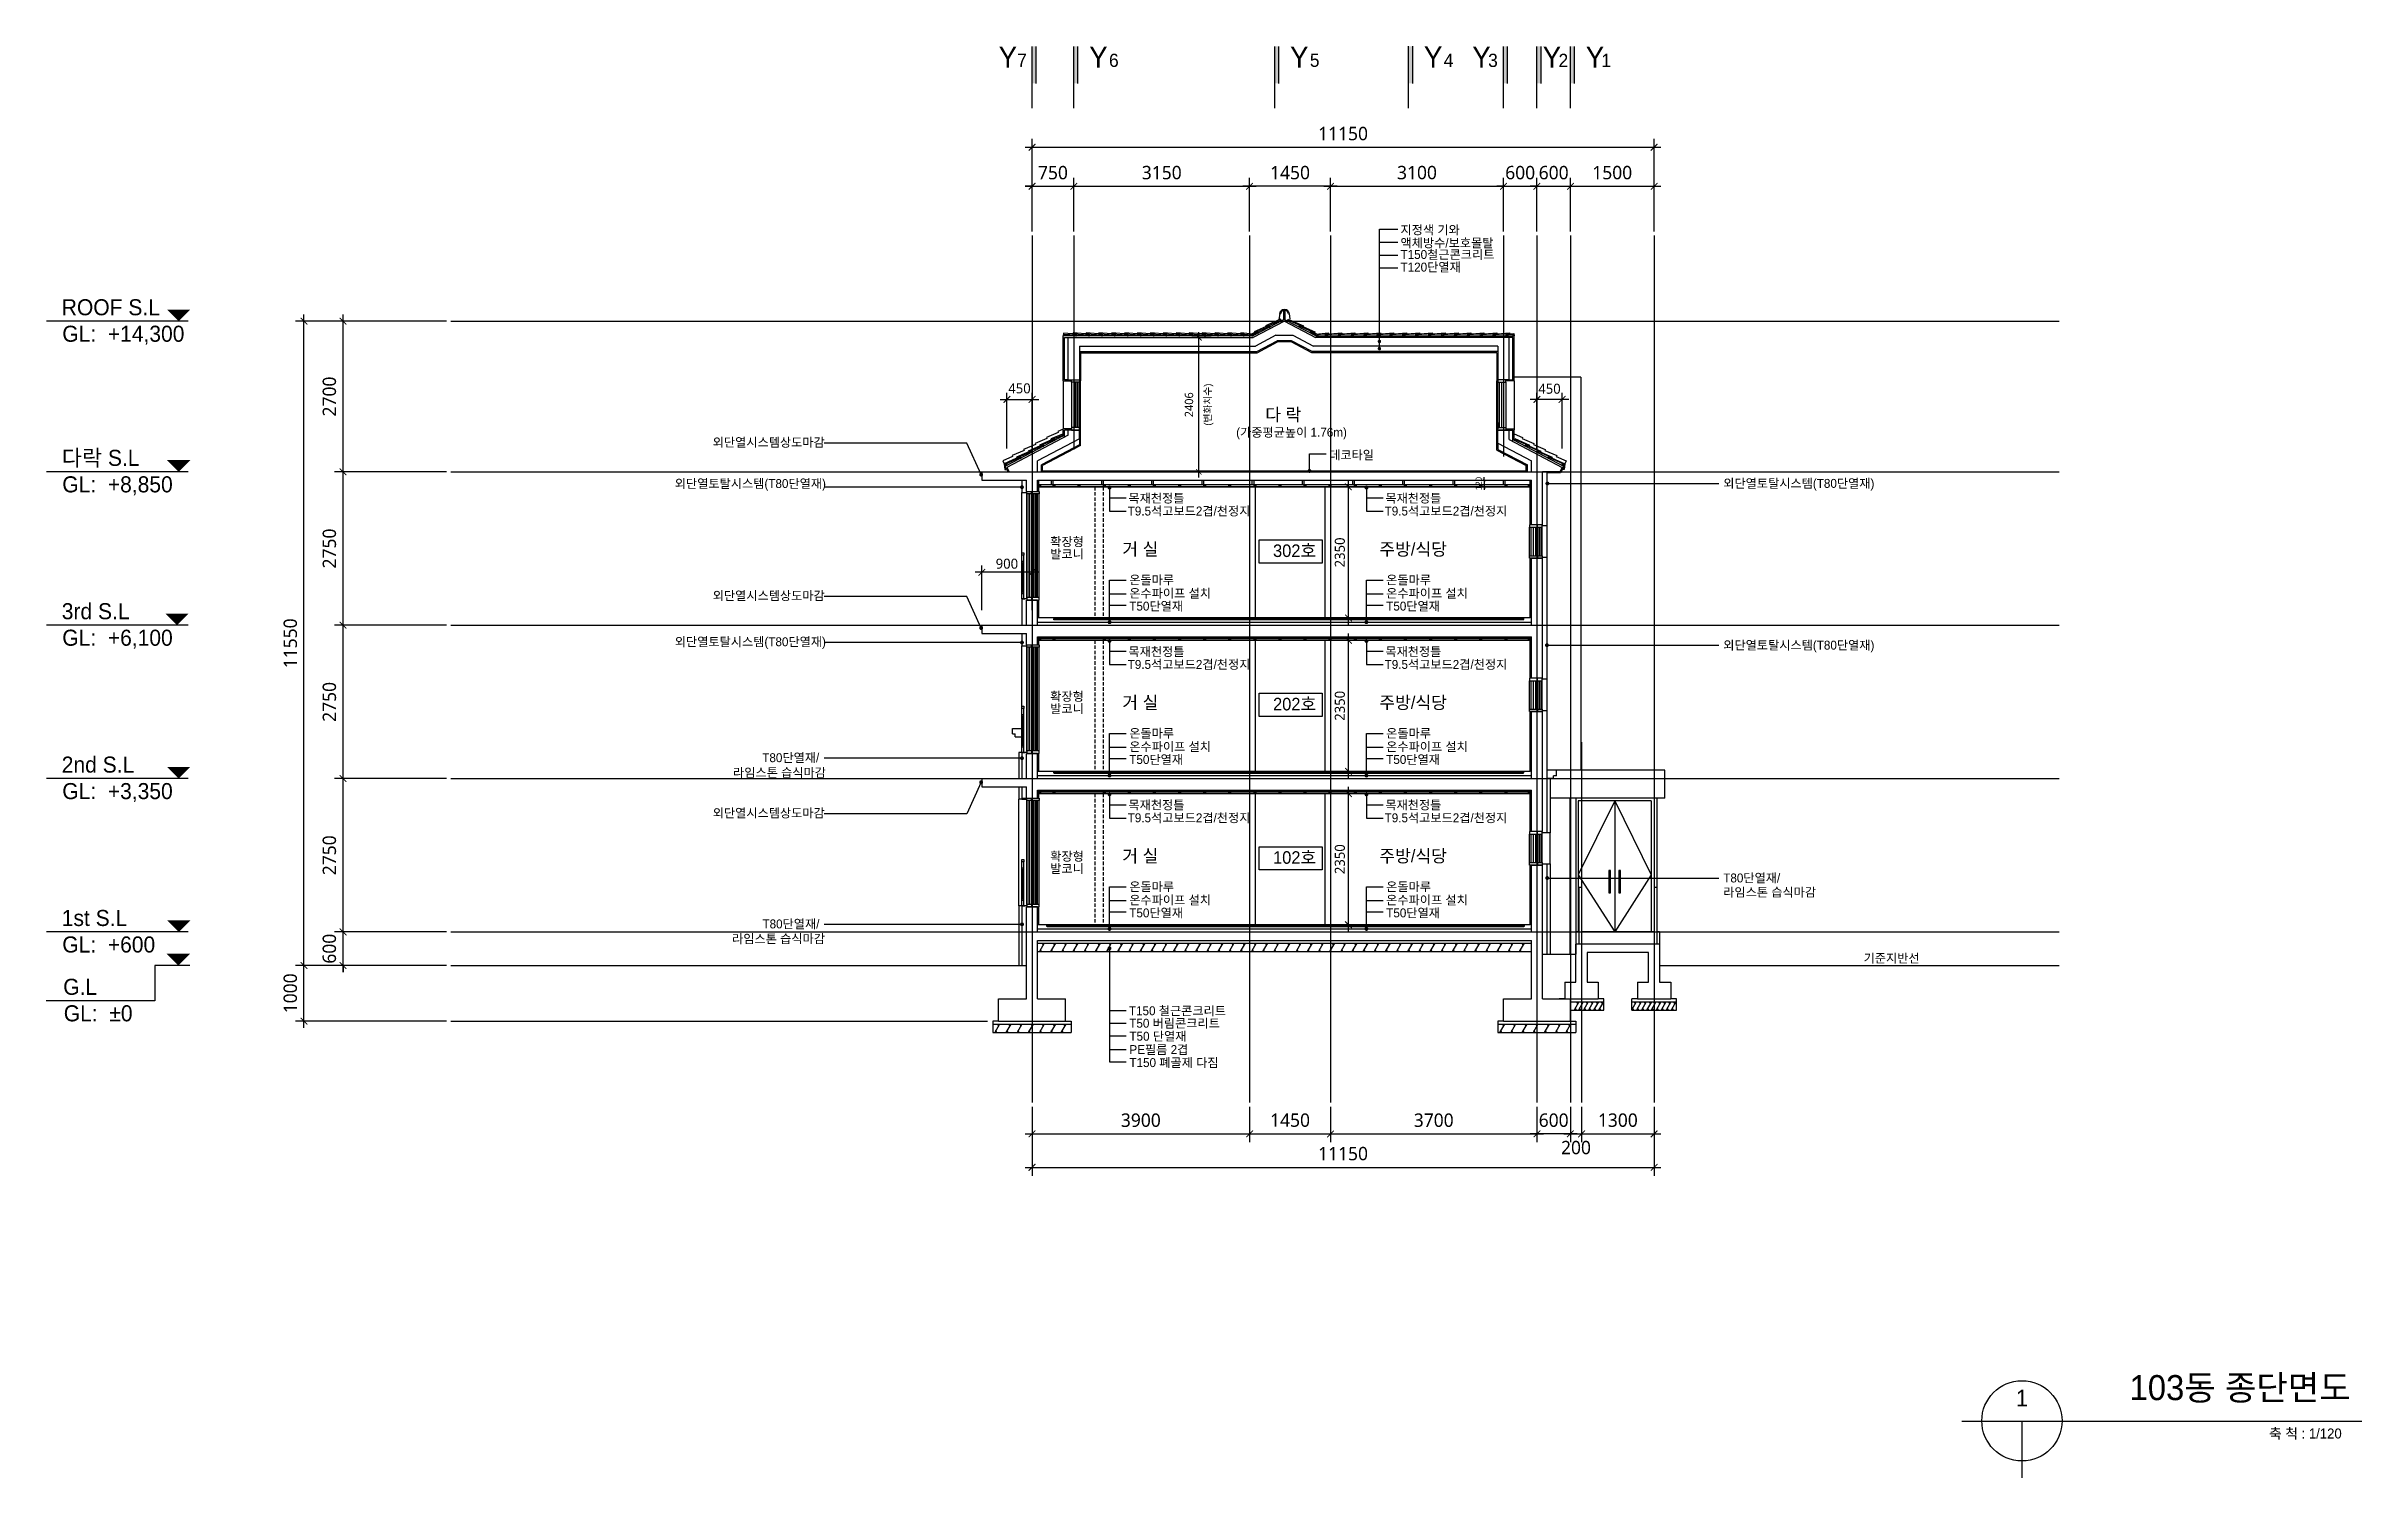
# Model space of a CAD drawing. Extents: x 11416736 to 11582377, y -14295679 to -14163266.
# Drawn here: x 11488918 to 11530419, y -14266036 to -14240371 of the extents above; entities that cross this region are included whole.
import ezdxf
from ezdxf.enums import TextEntityAlignment as Align

# ---------------------------------------------------------------- set-up
doc = ezdxf.new("R2010")
doc.units = 0
doc.header["$LTSCALE"] = 50
doc.header["$MEASUREMENT"] = 0
doc.linetypes.add('HIDDEN', pattern=[0.375, 0.25, -0.125])
doc.layers.get('0').update_dxf_attribs({"linetype": 'CONTINUOUS'})
doc.layers.get('DEFPOINTS').update_dxf_attribs({"linetype": 'CONTINUOUS'})
for name, color, linetype in [('! 01 진한선', 2, 'CONTINUOUS'), ('! 03 중간선_02', 145, 'CONTINUOUS'), ('! 04 가는선_01', 253, 'CONTINUOUS'), ('! 05 가는선_02', 252, 'CONTINUOUS'), ('! 06 중심선', 11, 'CONTINUOUS'), ('! 12 지시선_안내선', 252, 'CONTINUOUS'), ('! 14 심볼', 37, 'CONTINUOUS'), ('! 16 HAT', 251, 'CONTINUOUS'), ('! 19 점선', 13, 'HIDDEN'), ('! 22 text 진한선', 7, 'CONTINUOUS'), ('! 23 text 여린선', 252, 'CONTINUOUS'), ('! 24 치수선', 1, 'CONTINUOUS'), ('! 32 스크린 75', 155, 'CONTINUOUS'), ('- 02 내력벽', 2, 'CONTINUOUS'), ('- 04 마감선 01', 125, 'CONTINUOUS'), ('- 08 목재', 44, 'CONTINUOUS'), ('- 09 돌', 85, 'CONTINUOUS'), ('- 10 단열재', 251, 'CONTINUOUS'), ('6', 6, 'CONTINUOUS'), ('DIM', 7, 'CONTINUOUS'), ('TEXT', 3, 'CONTINUOUS')]:
    doc.layers.add(name, color=color, linetype=linetype)
doc.styles.add('YOURNAME', font='HY울릉도M.TTF')
doc.styles.add('굴림', font='Gulim.ttf')
doc.styles.add('맑은 고딕', font='malgun.ttf')
doc.dimstyles.new('100-sub', dxfattribs={"dimscale": 100, "dimtxt": 1.5, "dimasz": 1, "dimexe": 1, "dimexo": 0.625, "dimgap": 1, "dimtad": 1, "dimdec": 0, "dimtxsty": '맑은 고딕', "dimblk": 'ARCHTICK', "dimcen": 2.5, "dimdle": 1, "dimclrt": 7, "dimadec": 0, "dimazin": 0, "dimtfac": 1, "dimtdec": 0, "dimtix": 1, "dimtmove": 0, "dimatfit": 3, "dimldrblk": 'DOT', "dimfxl": 0, "dimarcsym": 0})
doc.dimstyles.new('120-main', dxfattribs={"dimscale": 120, "dimtxt": 2, "dimasz": 1, "dimexe": 1.25, "dimexo": 0.625, "dimgap": 1, "dimtad": 1, "dimdec": 0, "dimtxsty": '맑은 고딕', "dimblk": 'ARCHTICK', "dimcen": 2.5, "dimdle": 1, "dimclrt": 7, "dimadec": 0, "dimazin": 0, "dimtfac": 1, "dimtdec": 0, "dimtix": 1, "dimtmove": 2, "dimatfit": 3, "dimldrblk": 'DOT', "dimfxl": 0, "dimarcsym": 0})
doc.dimstyles.new('120-sub', dxfattribs={"dimscale": 120, "dimtxt": 1.5, "dimasz": 1, "dimexe": 1, "dimexo": 0.625, "dimgap": 0.5, "dimtad": 1, "dimdec": 0, "dimtxsty": '맑은 고딕', "dimblk": 'ARCHTICK', "dimcen": 2.5, "dimdle": 1, "dimclrt": 7, "dimadec": 0, "dimazin": 0, "dimtfac": 1, "dimtdec": 0, "dimtix": 1, "dimtmove": 2, "dimatfit": 3, "dimldrblk": 'DOT', "dimfxl": 0, "dimarcsym": 0})
doc.dimstyles.new('YOURNAME-60', dxfattribs={"dimscale": 60, "dimtxt": 1.8, "dimasz": 0.9, "dimexe": 1, "dimexo": 3, "dimgap": 0.7, "dimtad": 1, "dimdec": 0, "dimzin": 0, "dimdsep": 46, "dimtxsty": 'YOURNAME', "dimblk": 'ARCHTICK', "dimcen": 0, "dimclrd": 1, "dimclre": 1, "dimclrt": 7, "dimadec": 0, "dimazin": 0, "dimtfac": 1, "dimtdec": 0, "dimtix": 1, "dimtmove": 2, "dimatfit": 3, "dimldrblk": 'ARCHTICK', "dimfxl": 0, "dimtolj": 1, "dimtzin": 0, "dimarcsym": 0})

msp = doc.modelspace()

# ---------------------------------------------------------------- texts
at = {"layer": '! 22 text 진한선', "color": 3, "linetype": 'Continuous', "style": '굴림'}
for s, height, p in [('Y', 380.2, (11506152.6, -14240565.4)), ('7', 237.6, (11506405.7, -14240623.2)), ('Y', 380.2, (11507776.3, -14240565.4)), ('6', 237.6, (11508052.4, -14240623.2)), ('Y', 380.2, (11511376.3, -14240565.4)), ('5', 237.6, (11511652.4, -14240623.2)), ('Y', 380.2, (11513776.3, -14240564.5)), ('4', 237.6, (11514052.4, -14240622.4)), ('Y', 380.2, (11514642.4, -14240565.4)), ('3', 237.6, (11514848, -14240623.2)), ('Y', 380.2, (11515904.4, -14240565.4)), ('2', 237.6, (11516110, -14240623.2)), ('Y', 380.2, (11516676.3, -14240565.4)), ('1', 237.6, (11516879, -14240623.2))]:
    msp.add_text(s, height=height, dxfattribs=at).set_placement(p, align=Align.MIDDLE)
at = {"layer": '! 22 text 진한선', "color": 3, "style": '굴림'}
for s, height, p in [('ROOF S.L', 288, (11489194.6, -14245194.1)), ('GL:  +14,300', 288, (11489204.1, -14245669.1)), ('다락 S.L', 288, (11489194.6, -14247894.1)), ('GL:  +8,850', 288, (11489204.1, -14248369.1)), ('3rd S.L', 288, (11489194.6, -14250644.1)), ('GL:  +6,100', 288, (11489204.1, -14251119.1)), ('2nd S.L', 288, (11489194.6, -14253394.1)), ('GL:  +3,350', 288, (11489204.1, -14253869.1)), ('1st S.L', 288, (11489194.6, -14256144.1)), ('GL:  +600', 288, (11489204.1, -14256619.1)), ('기준지반선', 160, (11521491.6, -14256800.6)), ('G.L', 288, (11489221, -14257378.2)), ('GL:  %%P0', 288, (11489230.4, -14257853.2))]:
    msp.add_text(s, height=height, dxfattribs=at).set_placement(p)
at = {"layer": '! 22 text 진한선', "style": '굴림'}
msp.add_text('(변화치수)', height=128, rotation=90, dxfattribs=at).set_placement((11509736, -14247172.8), align=Align.MIDDLE_LEFT)
at = {"layer": '! 22 text 진한선', "linetype": 'Continuous', "style": '굴림'}
for s, p in [('다 락', (11510767.3, -14247089)), ('다 락', (11510767.3, -14247089)), ('거 실', (11508204, -14249500.1)), ('주방/식당', (11512811, -14249500.1)), ('302호', (11510906.3, -14249528.1)), ('거 실', (11508204, -14252250.1)), ('202호', (11510906.3, -14252278.1)), ('주방/식당', (11512811, -14252250.1)), ('거 실', (11508204, -14255000.1)), ('102호', (11510906.3, -14255028.1)), ('주방/식당', (11512811, -14255000.1))]:
    msp.add_text(s, height=225, dxfattribs=at).set_placement(p)
at = {"layer": '! 22 text 진한선', "style": '굴림'}
for s, p in [('외단열시스템상도마감', (11500863.4, -14247551.3)), ('외단열토탈시스템(T80단열재)', (11500183, -14248291.2)), ('외단열토탈시스템(T80단열재)', (11518975.8, -14248288.2)), ('확장형', (11506911.8, -14249333.5)), ('발코니', (11506911.8, -14249554.5)), ('외단열시스템상도마감', (11500863.4, -14250301.3)), ('외단열토탈시스템(T80단열재)', (11500183, -14251127.4)), ('외단열토탈시스템(T80단열재)', (11518975.8, -14251188.5)), ('확장형', (11506911.8, -14252107.7)), ('발코니', (11506911.8, -14252328.7)), ('라임스톤 습식마감', (11501227.3, -14253472.1)), ('T80단열재/', (11501750.8, -14253206.4)), ('외단열시스템상도마감', (11500863.4, -14254198.4)), ('확장형', (11506911.8, -14254973.7)), ('발코니', (11506911.8, -14255194.7)), ('T80단열재/', (11518975.8, -14255362.8)), ('라임스톤 습식마감', (11518975.8, -14255617.7)), ('라임스톤 습식마감', (11501210, -14256452.5)), ('T80단열재/', (11501754.6, -14256186.8)), ('T150 철근콘크리트', (11508322.6, -14257744)), ('T50 버림콘크리트', (11508329.3, -14257967.5)), ('T50 단열재', (11508331.9, -14258200.3)), ('PE필름 2겹', (11508331.9, -14258439.8)), ('T150 폐골제 다짐', (11508331.9, -14258673.3))]:
    msp.add_text(s, height=160, dxfattribs=at).set_placement(p)
for s, p in [('(가중평균높이 1.76m)', (11510245.6, -14247291.8)), ('데코타일', (11511912.8, -14247697.6)), ('온돌마루', (11508329.4, -14249938.9)), ('온수파이프 설치', (11508329.4, -14250178.9)), ('온돌마루', (11512934.3, -14249938.9)), ('온수파이프 설치', (11512934.3, -14250178.9)), ('T50단열재', (11508329.4, -14250408.6)), ('T50단열재', (11512934.3, -14250408.6)), ('온돌마루', (11508329.4, -14252688.9)), ('온수파이프 설치', (11508329.4, -14252928.9)), ('온돌마루', (11512934.3, -14252688.9)), ('온수파이프 설치', (11512934.3, -14252928.9)), ('T50단열재', (11508329.4, -14253158.6)), ('T50단열재', (11512934.3, -14253158.6)), ('온돌마루', (11508329.4, -14255438.9)), ('온돌마루', (11512934.3, -14255438.9)), ('T50단열재', (11508329.4, -14255908.6)), ('온수파이프 설치', (11508329.4, -14255678.9)), ('T50단열재', (11512934.3, -14255908.6)), ('온수파이프 설치', (11512934.3, -14255678.9))]:
    msp.add_text(s, height=160, dxfattribs=at).set_placement(p, align=Align.MIDDLE_LEFT)
for s, p in [('목재천정틀', (11508816.2, -14248553.2)), ('목재천정틀', (11513421.2, -14248553.2)), ('T9.5석고보드2겹/천정지', (11509400.6, -14248783.9)), ('T9.5석고보드2겹/천정지', (11514005.6, -14248783.9)), ('목재천정틀', (11508816.2, -14251303.2)), ('목재천정틀', (11513421.2, -14251303.2)), ('T9.5석고보드2겹/천정지', (11509400.6, -14251533.9)), ('T9.5석고보드2겹/천정지', (11514005.6, -14251533.9)), ('T9.5석고보드2겹/천정지', (11509400.6, -14254283.9)), ('목재천정틀', (11508816.2, -14254053.2)), ('T9.5석고보드2겹/천정지', (11514005.6, -14254283.9)), ('목재천정틀', (11513421.2, -14254053.2))]:
    msp.add_text(s, height=160, dxfattribs=at).set_placement(p, align=Align.CENTER)
for s, height, p in [('103동 종단면도', 449.46, (11530223, -14264780)), ('축 척 : 1/120', 179.785, (11530061.3, -14265387.1))]:
    msp.add_text(s, height=height, dxfattribs=at).set_placement(p, align=Align.BOTTOM_RIGHT)
msp.add_text('1', height=299.6, dxfattribs=at).set_placement((11524329.7, -14264848.5), align=Align.BOTTOM_CENTER)
at = {"layer": 'TEXT', "color": 7, "style": '굴림'}
for s, p in [('지정색 기와', (11513190.2, -14243662.3)), ('액체방수/보호몰탈', (11513190.2, -14243896.4)), ('T150철근콘크리트', (11513190.2, -14244103.9)), ('T120단열재', (11513190.2, -14244330.1))]:
    msp.add_text(s, height=160.3, dxfattribs=at).set_placement(p, align=Align.MIDDLE_LEFT)

# ---------------------------------------------------------------- blocks, each defined once
blk = doc.blocks.new('_ARCHTICK')
at = {"color": 0, "linetype": 'ByBlock', "const_width": 0.15}
blk.add_lwpolyline([(-0.5, -0.5), (0.5, 0.5)], dxfattribs=at)
blk = doc.blocks.new('*D100')
at = {"layer": '! 24 치수선', "color": 0, "lineweight": -2}
for p, q in [((11506466, -14242882), (11507456, -14242882)), ((11506586, -14242882), (11506466, -14242882)), ((11506586, -14243689), (11506586, -14242732)), ((11507336, -14243689), (11507336, -14242732)), ((11507336, -14242882), (11507456, -14242882))]:
    blk.add_line(p, q, dxfattribs=at)
at = {"layer": 'DEFPOINTS', "color": 0}
for p in [(11507336, -14242882), (11506586, -14243764), (11507336, -14243764)]:
    blk.add_point(p, dxfattribs=at)
at = {"layer": '! 24 치수선', "color": 0, "linetype": 'ByBlock', "lineweight": -2, "xscale": 120, "yscale": 120, "zscale": 120}
blk.add_blockref('_ARCHTICK', (11506586, -14242882), dxfattribs=at)
at = {"layer": '! 24 치수선', "color": 0, "linetype": 'ByBlock', "lineweight": -2, "xscale": 120, "yscale": 120, "zscale": 120, "rotation": 180}
blk.add_blockref('_ARCHTICK', (11507336, -14242882), dxfattribs=at)
at = {"layer": '! 24 치수선', "color": 7, "ltscale": 30, "insert": (11506961, -14242638), "char_height": 240, "attachment_point": 5, "style": '맑은 고딕'}
blk.add_mtext('750', dxfattribs=at)
blk = doc.blocks.new('_Dot')
at = {"color": 0, "linetype": 'ByBlock', "lineweight": -2}
blk.add_line((-0.5, 0), (-1, 0), dxfattribs=at)
at = {"color": 0, "linetype": 'ByBlock', "const_width": 0.5}
blk.add_lwpolyline([(-0.25, 0, 1), (0.25, 0, 1)], format="xyb", close=True, dxfattribs=at)
blk = doc.blocks.new('*D101')
at = {"layer": '! 24 치수선', "color": 0, "lineweight": -2}
for p, q in [((11514916, -14242882), (11515756, -14242882)), ((11515036, -14242882), (11514916, -14242882)), ((11515036, -14243689), (11515036, -14242732)), ((11515636, -14243689), (11515636, -14242732)), ((11515636, -14242882), (11515756, -14242882))]:
    blk.add_line(p, q, dxfattribs=at)
at = {"layer": 'DEFPOINTS', "color": 0}
for p in [(11515636, -14242882), (11515036, -14243764), (11515636, -14243764)]:
    blk.add_point(p, dxfattribs=at)
at = {"layer": '! 24 치수선', "color": 0, "linetype": 'ByBlock', "lineweight": -2, "xscale": 120, "yscale": 120, "zscale": 120}
blk.add_blockref('_ARCHTICK', (11515036, -14242882), dxfattribs=at)
at = {"layer": '! 24 치수선', "color": 0, "linetype": 'ByBlock', "lineweight": -2, "xscale": 120, "yscale": 120, "zscale": 120, "rotation": 180}
blk.add_blockref('_ARCHTICK', (11515636, -14242882), dxfattribs=at)
at = {"layer": '! 24 치수선', "color": 7, "ltscale": 30, "insert": (11515336, -14242638), "char_height": 240, "attachment_point": 5, "style": '맑은 고딕'}
blk.add_mtext('600', dxfattribs=at)
blk = doc.blocks.new('*D102')
at = {"layer": '! 24 치수선', "color": 0, "lineweight": -2}
for p, q in [((11506466, -14242182), (11517856, -14242182)), ((11506586, -14243689), (11506586, -14242032)), ((11517736, -14243689), (11517736, -14242032))]:
    blk.add_line(p, q, dxfattribs=at)
at = {"layer": 'DEFPOINTS', "color": 0}
for p in [(11517736, -14242182), (11506586, -14243764), (11517736, -14243764)]:
    blk.add_point(p, dxfattribs=at)
at = {"layer": '! 24 치수선', "color": 0, "linetype": 'ByBlock', "lineweight": -2, "xscale": 120, "yscale": 120, "zscale": 120, "rotation": 180}
blk.add_blockref('_ARCHTICK', (11506586, -14242182), dxfattribs=at)
at = {"layer": '! 24 치수선', "color": 0, "linetype": 'ByBlock', "lineweight": -2, "xscale": 120, "yscale": 120, "zscale": 120}
blk.add_blockref('_ARCHTICK', (11517736, -14242182), dxfattribs=at)
at = {"layer": '! 24 치수선', "color": 7, "ltscale": 30, "insert": (11512161, -14241937), "char_height": 240, "attachment_point": 5, "style": '맑은 고딕'}
blk.add_mtext('11150', dxfattribs=at)
blk = doc.blocks.new('*D103')
at = {"layer": '! 24 치수선', "color": 0, "lineweight": -2}
for p, q in [((11506586, -14259386), (11506586, -14260021)), ((11510486, -14259386), (11510486, -14260021)), ((11506466, -14259871), (11510606, -14259871))]:
    blk.add_line(p, q, dxfattribs=at)
at = {"layer": 'DEFPOINTS', "color": 0}
for p in [(11506586, -14259311), (11510486, -14259311), (11510486, -14259871)]:
    blk.add_point(p, dxfattribs=at)
at = {"layer": '! 24 치수선', "color": 0, "linetype": 'ByBlock', "lineweight": -2, "xscale": 120, "yscale": 120, "zscale": 120, "rotation": 180}
blk.add_blockref('_ARCHTICK', (11506586, -14259871), dxfattribs=at)
at = {"layer": '! 24 치수선', "color": 0, "linetype": 'ByBlock', "lineweight": -2, "xscale": 120, "yscale": 120, "zscale": 120}
blk.add_blockref('_ARCHTICK', (11510486, -14259871), dxfattribs=at)
at = {"layer": '! 24 치수선', "color": 7, "ltscale": 30, "insert": (11508536, -14259627), "char_height": 240, "attachment_point": 5, "style": '맑은 고딕'}
blk.add_mtext('3900', dxfattribs=at)
blk = doc.blocks.new('*D104')
at = {"layer": '! 24 치수선', "color": 0, "lineweight": -2}
for p, q in [((11511936, -14259386), (11511936, -14260021)), ((11515636, -14259386), (11515636, -14260021)), ((11511816, -14259871), (11515756, -14259871))]:
    blk.add_line(p, q, dxfattribs=at)
at = {"layer": 'DEFPOINTS', "color": 0}
for p in [(11511936, -14259311), (11515636, -14259311), (11515636, -14259871)]:
    blk.add_point(p, dxfattribs=at)
at = {"layer": '! 24 치수선', "color": 0, "linetype": 'ByBlock', "lineweight": -2, "xscale": 120, "yscale": 120, "zscale": 120, "rotation": 180}
blk.add_blockref('_ARCHTICK', (11511936, -14259871), dxfattribs=at)
at = {"layer": '! 24 치수선', "color": 0, "linetype": 'ByBlock', "lineweight": -2, "xscale": 120, "yscale": 120, "zscale": 120}
blk.add_blockref('_ARCHTICK', (11515636, -14259871), dxfattribs=at)
at = {"layer": '! 24 치수선', "color": 7, "ltscale": 30, "insert": (11513786, -14259627), "char_height": 240, "attachment_point": 5, "style": '맑은 고딕'}
blk.add_mtext('3700', dxfattribs=at)
blk = doc.blocks.new('*D105')
at = {"layer": '! 24 치수선', "color": 0, "lineweight": -2}
for p, q in [((11506586, -14259386), (11506586, -14260621)), ((11517736, -14259386), (11517736, -14260621)), ((11506466, -14260471), (11517856, -14260471))]:
    blk.add_line(p, q, dxfattribs=at)
at = {"layer": 'DEFPOINTS', "color": 0}
for p in [(11506586, -14259311), (11517736, -14259311), (11517736, -14260471)]:
    blk.add_point(p, dxfattribs=at)
at = {"layer": '! 24 치수선', "color": 0, "linetype": 'ByBlock', "lineweight": -2, "xscale": 120, "yscale": 120, "zscale": 120, "rotation": 180}
blk.add_blockref('_ARCHTICK', (11506586, -14260471), dxfattribs=at)
at = {"layer": '! 24 치수선', "color": 0, "linetype": 'ByBlock', "lineweight": -2, "xscale": 120, "yscale": 120, "zscale": 120}
blk.add_blockref('_ARCHTICK', (11517736, -14260471), dxfattribs=at)
at = {"layer": '! 24 치수선', "color": 7, "ltscale": 30, "insert": (11512161, -14260226), "char_height": 240, "attachment_point": 5, "style": '맑은 고딕'}
blk.add_mtext('11150', dxfattribs=at)
blk = doc.blocks.new('*D106')
at = {"layer": '! 24 치수선', "color": 0, "lineweight": -2}
for p, q in [((11496091, -14256251), (11494086, -14256251)), ((11494236, -14256971), (11494236, -14256131)), ((11494236, -14256251), (11494236, -14256131)), ((11496091, -14256851), (11494086, -14256851)), ((11494236, -14256851), (11494236, -14256971))]:
    blk.add_line(p, q, dxfattribs=at)
at = {"layer": 'DEFPOINTS', "color": 0}
for p in [(11494236, -14256251), (11496166, -14256251), (11496166, -14256851)]:
    blk.add_point(p, dxfattribs=at)
at = {"layer": '! 24 치수선', "color": 0, "linetype": 'ByBlock', "lineweight": -2, "xscale": 120, "yscale": 120, "zscale": 120}
for p, rotation in [((11494236, -14256251), 270), ((11494236, -14256851), 90)]:
    blk.add_blockref('_ARCHTICK', p, dxfattribs=dict(at, rotation=rotation))
at = {"layer": '! 24 치수선', "color": 7, "ltscale": 30, "insert": (11493992, -14256551), "char_height": 240, "attachment_point": 5, "rotation": 90, "style": '맑은 고딕'}
blk.add_mtext('600', dxfattribs=at)
blk = doc.blocks.new('*D107')
at = {"layer": '! 24 치수선', "color": 0, "lineweight": -2}
for p, q in [((11494236, -14256371), (11494236, -14253381)), ((11496091, -14253501), (11494086, -14253501)), ((11496091, -14256251), (11494086, -14256251))]:
    blk.add_line(p, q, dxfattribs=at)
at = {"layer": 'DEFPOINTS', "color": 0}
for p in [(11494236, -14253501), (11496166, -14253501), (11496166, -14256251)]:
    blk.add_point(p, dxfattribs=at)
at = {"layer": '! 24 치수선', "color": 0, "linetype": 'ByBlock', "lineweight": -2, "xscale": 120, "yscale": 120, "zscale": 120}
for p, rotation in [((11494236, -14253501), 90), ((11494236, -14256251), 270)]:
    blk.add_blockref('_ARCHTICK', p, dxfattribs=dict(at, rotation=rotation))
at = {"layer": '! 24 치수선', "color": 7, "ltscale": 30, "insert": (11493992, -14254876), "char_height": 240, "attachment_point": 5, "rotation": 90, "style": '맑은 고딕'}
blk.add_mtext('2750', dxfattribs=at)
blk = doc.blocks.new('*D108')
at = {"layer": '! 24 치수선', "color": 0, "lineweight": -2}
for p, q in [((11496091, -14250751), (11494086, -14250751)), ((11494236, -14253621), (11494236, -14250631)), ((11496091, -14253501), (11494086, -14253501))]:
    blk.add_line(p, q, dxfattribs=at)
at = {"layer": 'DEFPOINTS', "color": 0}
for p in [(11494236, -14250751), (11496166, -14250751), (11496166, -14253501)]:
    blk.add_point(p, dxfattribs=at)
at = {"layer": '! 24 치수선', "color": 0, "linetype": 'ByBlock', "lineweight": -2, "xscale": 120, "yscale": 120, "zscale": 120}
for p, rotation in [((11494236, -14250751), 90), ((11494236, -14253501), 270)]:
    blk.add_blockref('_ARCHTICK', p, dxfattribs=dict(at, rotation=rotation))
at = {"layer": '! 24 치수선', "color": 7, "ltscale": 30, "insert": (11493992, -14252126), "char_height": 240, "attachment_point": 5, "rotation": 90, "style": '맑은 고딕'}
blk.add_mtext('2750', dxfattribs=at)
blk = doc.blocks.new('*D109')
at = {"layer": '! 24 치수선', "color": 0, "lineweight": -2}
for p, q in [((11496091, -14248001), (11494086, -14248001)), ((11494236, -14250871), (11494236, -14247881)), ((11496091, -14250751), (11494086, -14250751))]:
    blk.add_line(p, q, dxfattribs=at)
at = {"layer": 'DEFPOINTS', "color": 0}
for p in [(11494236, -14248001), (11496166, -14248001), (11496166, -14250751)]:
    blk.add_point(p, dxfattribs=at)
at = {"layer": '! 24 치수선', "color": 0, "linetype": 'ByBlock', "lineweight": -2, "xscale": 120, "yscale": 120, "zscale": 120}
for p, rotation in [((11494236, -14248001), 90), ((11494236, -14250751), 270)]:
    blk.add_blockref('_ARCHTICK', p, dxfattribs=dict(at, rotation=rotation))
at = {"layer": '! 24 치수선', "color": 7, "ltscale": 30, "insert": (11493992, -14249376), "char_height": 240, "attachment_point": 5, "rotation": 90, "style": '맑은 고딕'}
blk.add_mtext('2750', dxfattribs=at)
blk = doc.blocks.new('*D110')
at = {"layer": '! 24 치수선', "color": 0, "lineweight": -2}
for p, q in [((11496091, -14245301), (11494086, -14245301)), ((11494236, -14248121), (11494236, -14245181)), ((11496091, -14248001), (11494086, -14248001))]:
    blk.add_line(p, q, dxfattribs=at)
at = {"layer": 'DEFPOINTS', "color": 0}
for p in [(11494236, -14245301), (11496166, -14245301), (11496166, -14248001)]:
    blk.add_point(p, dxfattribs=at)
at = {"layer": '! 24 치수선', "color": 0, "linetype": 'ByBlock', "lineweight": -2, "xscale": 120, "yscale": 120, "zscale": 120}
for p, rotation in [((11494236, -14245301), 90), ((11494236, -14248001), 270)]:
    blk.add_blockref('_ARCHTICK', p, dxfattribs=dict(at, rotation=rotation))
at = {"layer": '! 24 치수선', "color": 7, "ltscale": 30, "insert": (11493992, -14246651), "char_height": 240, "attachment_point": 5, "rotation": 90, "style": '맑은 고딕'}
blk.add_mtext('2700', dxfattribs=at)
blk = doc.blocks.new('*D111')
at = {"layer": '! 24 치수선', "color": 0, "lineweight": -2}
for p, q in [((11496091, -14245301), (11493386, -14245301)), ((11493536, -14256971), (11493536, -14245181)), ((11496091, -14256851), (11493386, -14256851))]:
    blk.add_line(p, q, dxfattribs=at)
at = {"layer": 'DEFPOINTS', "color": 0}
for p in [(11493536, -14245301), (11496166, -14245301), (11496166, -14256851)]:
    blk.add_point(p, dxfattribs=at)
at = {"layer": '! 24 치수선', "color": 0, "linetype": 'ByBlock', "lineweight": -2, "xscale": 120, "yscale": 120, "zscale": 120}
for p, rotation in [((11493536, -14245301), 90), ((11493536, -14256851), 270)]:
    blk.add_blockref('_ARCHTICK', p, dxfattribs=dict(at, rotation=rotation))
at = {"layer": '! 24 치수선', "color": 7, "ltscale": 30, "insert": (11493292, -14251076), "char_height": 240, "attachment_point": 5, "rotation": 90, "style": '맑은 고딕'}
blk.add_mtext('11550', dxfattribs=at)
blk = doc.blocks.new('*D112')
at = {"layer": '! 24 치수선', "color": 0, "lineweight": -2}
for p, q in [((11512198, -14253771), (11512377, -14253771)), ((11512257, -14256241), (11512257, -14253651)), ((11512198, -14256121), (11512377, -14256121))]:
    blk.add_line(p, q, dxfattribs=at)
at = {"layer": 'DEFPOINTS', "color": 0}
for p in [(11512123, -14253771), (11512257, -14253771), (11512123, -14256121)]:
    blk.add_point(p, dxfattribs=at)
at = {"layer": '! 24 치수선', "color": 0, "linetype": 'ByBlock', "lineweight": -2, "xscale": 120, "yscale": 120, "zscale": 120}
for p, rotation in [((11512257, -14253771), 90), ((11512257, -14256121), 270)]:
    blk.add_blockref('_ARCHTICK', p, dxfattribs=dict(at, rotation=rotation))
at = {"layer": '! 24 치수선', "color": 7, "ltscale": 30, "insert": (11512104, -14254946), "char_height": 180, "attachment_point": 5, "rotation": 90, "style": '맑은 고딕'}
blk.add_mtext('2350', dxfattribs=at)
blk = doc.blocks.new('*D113')
at = {"layer": '! 24 치수선', "color": 0, "lineweight": -2}
for p, q in [((11512257, -14253491), (11512257, -14250901)), ((11512198, -14251021), (11512377, -14251021)), ((11512198, -14253371), (11512377, -14253371))]:
    blk.add_line(p, q, dxfattribs=at)
at = {"layer": 'DEFPOINTS', "color": 0}
for p in [(11512123, -14251021), (11512257, -14251021), (11512123, -14253371)]:
    blk.add_point(p, dxfattribs=at)
at = {"layer": '! 24 치수선', "color": 0, "linetype": 'ByBlock', "lineweight": -2, "xscale": 120, "yscale": 120, "zscale": 120}
for p, rotation in [((11512257, -14251021), 90), ((11512257, -14253371), 270)]:
    blk.add_blockref('_ARCHTICK', p, dxfattribs=dict(at, rotation=rotation))
at = {"layer": '! 24 치수선', "color": 7, "ltscale": 30, "insert": (11512104, -14252196), "char_height": 180, "attachment_point": 5, "rotation": 90, "style": '맑은 고딕'}
blk.add_mtext('2350', dxfattribs=at)
blk = doc.blocks.new('*D114')
at = {"layer": '! 24 치수선', "color": 0, "lineweight": -2}
for p, q in [((11512198, -14248271), (11512377, -14248271)), ((11512257, -14250741), (11512257, -14248151)), ((11512198, -14250621), (11512377, -14250621))]:
    blk.add_line(p, q, dxfattribs=at)
at = {"layer": 'DEFPOINTS', "color": 0}
for p in [(11512123, -14248271), (11512257, -14248271), (11512123, -14250621)]:
    blk.add_point(p, dxfattribs=at)
at = {"layer": '! 24 치수선', "color": 0, "linetype": 'ByBlock', "lineweight": -2, "xscale": 120, "yscale": 120, "zscale": 120}
for p, rotation in [((11512257, -14248271), 90), ((11512257, -14250621), 270)]:
    blk.add_blockref('_ARCHTICK', p, dxfattribs=dict(at, rotation=rotation))
at = {"layer": '! 24 치수선', "color": 7, "ltscale": 30, "insert": (11512104, -14249446), "char_height": 180, "attachment_point": 5, "rotation": 90, "style": '맑은 고딕'}
blk.add_mtext('2350', dxfattribs=at)
blk = doc.blocks.new('*D115')
at = {"layer": '! 24 치수선', "color": 0, "lineweight": -2}
for p, q in [((11495891, -14256851), (11493386, -14256851)), ((11493536, -14257971), (11493536, -14256731)), ((11496091, -14257851), (11493386, -14257851))]:
    blk.add_line(p, q, dxfattribs=at)
at = {"layer": 'DEFPOINTS', "color": 0}
for p in [(11493536, -14256851), (11495966, -14256851), (11496166, -14257851)]:
    blk.add_point(p, dxfattribs=at)
at = {"layer": '! 24 치수선', "color": 0, "linetype": 'ByBlock', "lineweight": -2, "xscale": 120, "yscale": 120, "zscale": 120}
for p, rotation in [((11493536, -14256851), 90), ((11493536, -14257851), 270)]:
    blk.add_blockref('_ARCHTICK', p, dxfattribs=dict(at, rotation=rotation))
at = {"layer": '! 24 치수선', "color": 7, "ltscale": 30, "insert": (11493292, -14257351), "char_height": 240, "attachment_point": 5, "rotation": 90, "style": '맑은 고딕'}
blk.add_mtext('1000', dxfattribs=at)
blk = doc.blocks.new('*D116')
at = {"layer": '! 24 치수선', "color": 0, "lineweight": -2}
for p, q in [((11511816, -14242882), (11515156, -14242882)), ((11511936, -14243689), (11511936, -14242732)), ((11515036, -14243689), (11515036, -14242732))]:
    blk.add_line(p, q, dxfattribs=at)
at = {"layer": 'DEFPOINTS', "color": 0}
for p in [(11515036, -14242882), (11511936, -14243764), (11515036, -14243764)]:
    blk.add_point(p, dxfattribs=at)
at = {"layer": '! 24 치수선', "color": 0, "linetype": 'ByBlock', "lineweight": -2, "xscale": 120, "yscale": 120, "zscale": 120, "rotation": 180}
blk.add_blockref('_ARCHTICK', (11511936, -14242882), dxfattribs=at)
at = {"layer": '! 24 치수선', "color": 0, "linetype": 'ByBlock', "lineweight": -2, "xscale": 120, "yscale": 120, "zscale": 120}
blk.add_blockref('_ARCHTICK', (11515036, -14242882), dxfattribs=at)
at = {"layer": '! 24 치수선', "color": 7, "ltscale": 30, "insert": (11513486, -14242637), "char_height": 240, "attachment_point": 5, "style": '맑은 고딕'}
blk.add_mtext('3100', dxfattribs=at)
blk = doc.blocks.new('*D117')
at = {"layer": '! 24 치수선', "color": 0, "lineweight": -2}
for p, q in [((11507216, -14242882), (11510606, -14242882)), ((11507336, -14243689), (11507336, -14242732)), ((11510486, -14243689), (11510486, -14242732))]:
    blk.add_line(p, q, dxfattribs=at)
at = {"layer": 'DEFPOINTS', "color": 0}
for p in [(11510486, -14242882), (11507336, -14243764), (11510486, -14243764)]:
    blk.add_point(p, dxfattribs=at)
at = {"layer": '! 24 치수선', "color": 0, "linetype": 'ByBlock', "lineweight": -2, "xscale": 120, "yscale": 120, "zscale": 120, "rotation": 180}
blk.add_blockref('_ARCHTICK', (11507336, -14242882), dxfattribs=at)
at = {"layer": '! 24 치수선', "color": 0, "linetype": 'ByBlock', "lineweight": -2, "xscale": 120, "yscale": 120, "zscale": 120}
blk.add_blockref('_ARCHTICK', (11510486, -14242882), dxfattribs=at)
at = {"layer": '! 24 치수선', "color": 7, "ltscale": 30, "insert": (11508911, -14242637), "char_height": 240, "attachment_point": 5, "style": '맑은 고딕'}
blk.add_mtext('3150', dxfattribs=at)
blk = doc.blocks.new('*D118')
at = {"layer": '! 24 치수선', "color": 0, "lineweight": -2}
for p, q in [((11510486, -14259386), (11510486, -14260021)), ((11511936, -14259386), (11511936, -14260021)), ((11510366, -14259871), (11512056, -14259871))]:
    blk.add_line(p, q, dxfattribs=at)
at = {"layer": 'DEFPOINTS', "color": 0}
for p in [(11510486, -14259311), (11511936, -14259311), (11511936, -14259871)]:
    blk.add_point(p, dxfattribs=at)
at = {"layer": '! 24 치수선', "color": 0, "linetype": 'ByBlock', "lineweight": -2, "xscale": 120, "yscale": 120, "zscale": 120, "rotation": 180}
blk.add_blockref('_ARCHTICK', (11510486, -14259871), dxfattribs=at)
at = {"layer": '! 24 치수선', "color": 0, "linetype": 'ByBlock', "lineweight": -2, "xscale": 120, "yscale": 120, "zscale": 120}
blk.add_blockref('_ARCHTICK', (11511936, -14259871), dxfattribs=at)
at = {"layer": '! 24 치수선', "color": 7, "ltscale": 30, "insert": (11511211, -14259626), "char_height": 240, "attachment_point": 5, "style": '맑은 고딕'}
blk.add_mtext('1450', dxfattribs=at)
blk = doc.blocks.new('*D119')
at = {"layer": '! 24 치수선', "color": 0, "lineweight": -2}
for p, q in [((11512056, -14242882), (11510366, -14242882)), ((11510486, -14243689), (11510486, -14242732)), ((11511936, -14243689), (11511936, -14242732))]:
    blk.add_line(p, q, dxfattribs=at)
at = {"layer": 'DEFPOINTS', "color": 0}
for p in [(11510486, -14242882), (11510486, -14243764), (11511936, -14243764)]:
    blk.add_point(p, dxfattribs=at)
at = {"layer": '! 24 치수선', "color": 0, "linetype": 'ByBlock', "lineweight": -2, "xscale": 120, "yscale": 120, "zscale": 120, "rotation": 180}
blk.add_blockref('_ARCHTICK', (11510486, -14242882), dxfattribs=at)
at = {"layer": '! 24 치수선', "color": 0, "linetype": 'ByBlock', "lineweight": -2, "xscale": 120, "yscale": 120, "zscale": 120}
blk.add_blockref('_ARCHTICK', (11511936, -14242882), dxfattribs=at)
at = {"layer": '! 24 치수선', "color": 7, "ltscale": 30, "insert": (11511211, -14242637), "char_height": 240, "attachment_point": 5, "style": '맑은 고딕'}
blk.add_mtext('1450', dxfattribs=at)
blk = doc.blocks.new('*D120')
at = {"layer": '! 24 치수선', "color": 0, "lineweight": -2}
for p, q in [((11506016, -14246702), (11506706, -14246702)), ((11506136, -14247584), (11506136, -14246582)), ((11506586, -14247584), (11506586, -14246582))]:
    blk.add_line(p, q, dxfattribs=at)
at = {"layer": 'DEFPOINTS', "color": 0}
for p in [(11506586, -14246702), (11506136, -14247659), (11506586, -14247659)]:
    blk.add_point(p, dxfattribs=at)
at = {"layer": '! 24 치수선', "color": 0, "linetype": 'ByBlock', "lineweight": -2, "xscale": 120, "yscale": 120, "zscale": 120, "rotation": 180}
blk.add_blockref('_ARCHTICK', (11506136, -14246702), dxfattribs=at)
at = {"layer": '! 24 치수선', "color": 0, "linetype": 'ByBlock', "lineweight": -2, "xscale": 120, "yscale": 120, "zscale": 120}
blk.add_blockref('_ARCHTICK', (11506586, -14246702), dxfattribs=at)
at = {"layer": '! 24 치수선', "color": 7, "ltscale": 30, "insert": (11506361, -14246505), "char_height": 180, "attachment_point": 5, "style": '맑은 고딕'}
blk.add_mtext('450', dxfattribs=at)
blk = doc.blocks.new('*D121')
at = {"layer": '! 24 치수선', "color": 0, "lineweight": -2}
for p, q in [((11516206, -14246702), (11515516, -14246702)), ((11515636, -14247584), (11515636, -14246582)), ((11516086, -14247584), (11516086, -14246582))]:
    blk.add_line(p, q, dxfattribs=at)
at = {"layer": 'DEFPOINTS', "color": 0}
for p in [(11515636, -14246702), (11515636, -14247659), (11516086, -14247659)]:
    blk.add_point(p, dxfattribs=at)
at = {"layer": '! 24 치수선', "color": 0, "linetype": 'ByBlock', "lineweight": -2, "xscale": 120, "yscale": 120, "zscale": 120, "rotation": 180}
blk.add_blockref('_ARCHTICK', (11515636, -14246702), dxfattribs=at)
at = {"layer": '! 24 치수선', "color": 0, "linetype": 'ByBlock', "lineweight": -2, "xscale": 120, "yscale": 120, "zscale": 120}
blk.add_blockref('_ARCHTICK', (11516086, -14246702), dxfattribs=at)
at = {"layer": '! 24 치수선', "color": 7, "ltscale": 30, "insert": (11515861, -14246512), "char_height": 180, "attachment_point": 5, "style": '맑은 고딕'}
blk.add_mtext('450', dxfattribs=at)
blk = doc.blocks.new('*D122')
at = {"layer": '! 24 치수선', "color": 0, "lineweight": -2}
for p, q in [((11506706, -14249802), (11505566, -14249802)), ((11505686, -14250479), (11505686, -14249682)), ((11506586, -14250479), (11506586, -14249682))]:
    blk.add_line(p, q, dxfattribs=at)
at = {"layer": 'DEFPOINTS', "color": 0}
for p in [(11505686, -14249802), (11505686, -14250554), (11506586, -14250554)]:
    blk.add_point(p, dxfattribs=at)
at = {"layer": '! 24 치수선', "color": 0, "linetype": 'ByBlock', "lineweight": -2, "xscale": 120, "yscale": 120, "zscale": 120, "rotation": 180}
blk.add_blockref('_ARCHTICK', (11505686, -14249802), dxfattribs=at)
at = {"layer": '! 24 치수선', "color": 0, "linetype": 'ByBlock', "lineweight": -2, "xscale": 120, "yscale": 120, "zscale": 120}
blk.add_blockref('_ARCHTICK', (11506586, -14249802), dxfattribs=at)
at = {"layer": '! 24 치수선', "color": 7, "ltscale": 30, "insert": (11506136, -14249649), "char_height": 180, "attachment_point": 5, "style": '맑은 고딕'}
blk.add_mtext('900', dxfattribs=at)
blk = doc.blocks.new('rubble')
for p, q in [((0.2, 0), (0.77, 1)), ((0.31, 0.2), (0.43, 0)), ((0.65, 0.8), (0.53, 1))]:
    blk.add_line(p, q)
blk = doc.blocks.new('*D123')
at = {"layer": '! 24 치수선', "color": 0, "lineweight": -2}
for p, q in [((11515516, -14242882), (11516356, -14242882)), ((11515636, -14242882), (11515516, -14242882)), ((11515636, -14243689), (11515636, -14242732)), ((11516236, -14243689), (11516236, -14242732)), ((11516236, -14242882), (11516356, -14242882))]:
    blk.add_line(p, q, dxfattribs=at)
at = {"layer": 'DEFPOINTS', "color": 0}
for p in [(11516236, -14242882), (11515636, -14243764), (11516236, -14243764)]:
    blk.add_point(p, dxfattribs=at)
at = {"layer": '! 24 치수선', "color": 0, "linetype": 'ByBlock', "lineweight": -2, "xscale": 120, "yscale": 120, "zscale": 120}
blk.add_blockref('_ARCHTICK', (11515636, -14242882), dxfattribs=at)
at = {"layer": '! 24 치수선', "color": 0, "linetype": 'ByBlock', "lineweight": -2, "xscale": 120, "yscale": 120, "zscale": 120, "rotation": 180}
blk.add_blockref('_ARCHTICK', (11516236, -14242882), dxfattribs=at)
at = {"layer": '! 24 치수선', "color": 7, "ltscale": 30, "insert": (11515936, -14242638), "char_height": 240, "attachment_point": 5, "style": '맑은 고딕'}
blk.add_mtext('600', dxfattribs=at)
blk = doc.blocks.new('*D124')
at = {"layer": '! 24 치수선', "color": 0, "lineweight": -2}
for p, q in [((11516116, -14242882), (11517856, -14242882)), ((11516236, -14243689), (11516236, -14242732)), ((11517736, -14243689), (11517736, -14242732))]:
    blk.add_line(p, q, dxfattribs=at)
at = {"layer": 'DEFPOINTS', "color": 0}
for p in [(11517736, -14242882), (11516236, -14243764), (11517736, -14243764)]:
    blk.add_point(p, dxfattribs=at)
at = {"layer": '! 24 치수선', "color": 0, "linetype": 'ByBlock', "lineweight": -2, "xscale": 120, "yscale": 120, "zscale": 120, "rotation": 180}
blk.add_blockref('_ARCHTICK', (11516236, -14242882), dxfattribs=at)
at = {"layer": '! 24 치수선', "color": 0, "linetype": 'ByBlock', "lineweight": -2, "xscale": 120, "yscale": 120, "zscale": 120}
blk.add_blockref('_ARCHTICK', (11517736, -14242882), dxfattribs=at)
at = {"layer": '! 24 치수선', "color": 7, "ltscale": 30, "insert": (11516986, -14242637), "char_height": 240, "attachment_point": 5, "style": '맑은 고딕'}
blk.add_mtext('1500', dxfattribs=at)
blk = doc.blocks.new('*D125')
at = {"layer": '! 24 치수선', "color": 0, "lineweight": -2}
for p, q in [((11515636, -14259386), (11515636, -14260021)), ((11516236, -14259386), (11516236, -14260021)), ((11516356, -14259871), (11515516, -14259871)), ((11515636, -14259871), (11515516, -14259871)), ((11516236, -14259871), (11516356, -14259871))]:
    blk.add_line(p, q, dxfattribs=at)
at = {"layer": 'DEFPOINTS', "color": 0}
for p in [(11515636, -14259311), (11516236, -14259311), (11515636, -14259871)]:
    blk.add_point(p, dxfattribs=at)
at = {"layer": '! 24 치수선', "color": 0, "linetype": 'ByBlock', "lineweight": -2, "xscale": 120, "yscale": 120, "zscale": 120}
blk.add_blockref('_ARCHTICK', (11515636, -14259871), dxfattribs=at)
at = {"layer": '! 24 치수선', "color": 0, "linetype": 'ByBlock', "lineweight": -2, "xscale": 120, "yscale": 120, "zscale": 120, "rotation": 180}
blk.add_blockref('_ARCHTICK', (11516236, -14259871), dxfattribs=at)
at = {"layer": '! 24 치수선', "color": 7, "ltscale": 30, "insert": (11515936, -14259627), "char_height": 240, "attachment_point": 5, "style": '맑은 고딕'}
blk.add_mtext('600', dxfattribs=at)
blk = doc.blocks.new('*D126')
at = {"layer": '! 24 치수선', "color": 0, "lineweight": -2}
for p, q in [((11516236, -14259386), (11516236, -14260021)), ((11516436, -14259386), (11516436, -14260021)), ((11516116, -14259871), (11516556, -14259871)), ((11516236, -14259871), (11516116, -14259871)), ((11516436, -14259871), (11516556, -14259871))]:
    blk.add_line(p, q, dxfattribs=at)
at = {"layer": 'DEFPOINTS', "color": 0}
for p in [(11516236, -14259311), (11516436, -14259311), (11516436, -14259871)]:
    blk.add_point(p, dxfattribs=at)
at = {"layer": '! 24 치수선', "color": 0, "linetype": 'ByBlock', "lineweight": -2, "xscale": 120, "yscale": 120, "zscale": 120}
blk.add_blockref('_ARCHTICK', (11516236, -14259871), dxfattribs=at)
at = {"layer": '! 24 치수선', "color": 0, "linetype": 'ByBlock', "lineweight": -2, "xscale": 120, "yscale": 120, "zscale": 120, "rotation": 180}
blk.add_blockref('_ARCHTICK', (11516436, -14259871), dxfattribs=at)
at = {"layer": '! 24 치수선', "color": 7, "ltscale": 30, "insert": (11516336, -14260118), "char_height": 240, "attachment_point": 5, "style": '맑은 고딕'}
blk.add_mtext('200', dxfattribs=at)
blk = doc.blocks.new('*D127')
at = {"layer": '! 24 치수선', "color": 0, "lineweight": -2}
for p, q in [((11516436, -14259386), (11516436, -14260021)), ((11517736, -14259386), (11517736, -14260021)), ((11516316, -14259871), (11517856, -14259871))]:
    blk.add_line(p, q, dxfattribs=at)
at = {"layer": 'DEFPOINTS', "color": 0}
for p in [(11516436, -14259311), (11517736, -14259311), (11517736, -14259871)]:
    blk.add_point(p, dxfattribs=at)
at = {"layer": '! 24 치수선', "color": 0, "linetype": 'ByBlock', "lineweight": -2, "xscale": 120, "yscale": 120, "zscale": 120, "rotation": 180}
blk.add_blockref('_ARCHTICK', (11516436, -14259871), dxfattribs=at)
at = {"layer": '! 24 치수선', "color": 0, "linetype": 'ByBlock', "lineweight": -2, "xscale": 120, "yscale": 120, "zscale": 120}
blk.add_blockref('_ARCHTICK', (11517736, -14259871), dxfattribs=at)
at = {"layer": '! 24 치수선', "color": 7, "ltscale": 30, "insert": (11517086, -14259626), "char_height": 240, "attachment_point": 5, "style": '맑은 고딕'}
blk.add_mtext('1300', dxfattribs=at)
blk = doc.blocks.new('*D128')
at = {"layer": '! 24 치수선', "color": 0, "lineweight": -2}
for p, q in [((11509577, -14248101), (11509577, -14245495)), ((11509795, -14245595), (11509477, -14245595)), ((11510013, -14248001), (11509477, -14248001))]:
    blk.add_line(p, q, dxfattribs=at)
at = {"layer": 'DEFPOINTS', "color": 0}
for p in [(11509577, -14245595), (11509857, -14245595), (11510076, -14248001)]:
    blk.add_point(p, dxfattribs=at)
at = {"layer": '! 24 치수선', "color": 0, "linetype": 'ByBlock', "lineweight": -2, "xscale": 100, "yscale": 100, "zscale": 100}
for p, rotation in [((11509577, -14245595), 90), ((11509577, -14248001), 270)]:
    blk.add_blockref('_ARCHTICK', p, dxfattribs=dict(at, rotation=rotation))
at = {"layer": '! 24 치수선', "color": 7, "ltscale": 30, "insert": (11509400, -14246798), "char_height": 150, "attachment_point": 5, "rotation": 90, "style": '맑은 고딕'}
blk.add_mtext('2406', dxfattribs=at)
blk = doc.blocks.new('*D208')
at = {"layer": 'DEFPOINTS', "color": 0, "ltscale": 30}
for p in [(11514691, -14248151), (11514691, -14248271), (11514691, -14248271)]:
    blk.add_point(p, dxfattribs=at)
at = {"layer": 'DIM', "color": 1, "lineweight": -2, "ltscale": 30}
for p, q in [((11514511, -14248151), (11514631, -14248151)), ((11514511, -14248271), (11514631, -14248271)), ((11514691, -14248151), (11514691, -14248097)), ((11514691, -14248151), (11514691, -14248271)), ((11514691, -14248271), (11514691, -14248325))]:
    blk.add_line(p, q, dxfattribs=at)
at = {"layer": 'DIM', "color": 1, "lineweight": -2, "ltscale": 30, "xscale": 54, "yscale": 54, "zscale": 54}
for p, rotation in [((11514691, -14248151), 270), ((11514691, -14248271), 90)]:
    blk.add_blockref('_ARCHTICK', p, dxfattribs=dict(at, rotation=rotation))
at = {"layer": 'DIM', "color": 7, "ltscale": 30, "insert": (11514592, -14248211), "char_height": 108, "attachment_point": 5, "rotation": 90, "style": 'YOURNAME'}
blk.add_mtext('\\A1;120', dxfattribs=at)

# ---------------------------------------------------------------- dimensions: what is measured, and where the dimension line sits
at = {"layer": '! 24 치수선'}
for base, p1, p2, dimstyle, picture, middle in [((11517735.8, -14242182), (11506585.8, -14243763.7), (11517735.8, -14243763.7), '120-main', '*D102', (11512160.8, -14241937.3)), ((11507335.8, -14242882), (11506585.8, -14243763.7), (11507335.8, -14243763.7), '120-main', '*D100', (11506960.8, -14242638)), ((11510485.8, -14242882), (11507335.8, -14243763.7), (11510485.8, -14243763.7), '120-main', '*D117', (11508910.8, -14242637.3)), ((11510485.8, -14242882), (11511935.8, -14243763.7), (11510485.8, -14243763.7), '120-main', '*D119', (11511210.8, -14242637.3)), ((11515035.8, -14242882), (11511935.8, -14243763.7), (11515035.8, -14243763.7), '120-main', '*D116', (11513485.8, -14242637.3)), ((11515635.8, -14242882), (11515035.8, -14243763.7), (11515635.8, -14243763.7), '120-main', '*D101', (11515335.8, -14242638)), ((11516235.8, -14242882), (11515635.8, -14243763.7), (11516235.8, -14243763.7), '120-main', '*D123', (11515935.8, -14242638)), ((11517735.8, -14242882), (11516235.8, -14243763.7), (11517735.8, -14243763.7), '120-main', '*D124', (11516985.8, -14242637.3)), ((11505685.8, -14249801.8), (11506585.8, -14250554.1), (11505685.8, -14250554.1), '120-sub', '*D122', (11506135.8, -14249648.8)), ((11511935.8, -14259870.8), (11510485.8, -14259311.4), (11511935.8, -14259311.4), '120-main', '*D118', (11511210.8, -14259626.2)), ((11515635.8, -14259870.8), (11516235.8, -14259311.4), (11515635.8, -14259311.4), '120-main', '*D125', (11515935.8, -14259626.8)), ((11517735.8, -14259870.8), (11516435.8, -14259311.4), (11517735.8, -14259311.4), '120-main', '*D127', (11517085.8, -14259626.2))]:
    dim = msp.add_linear_dim(base=base, p1=p1, p2=p2, dimstyle=dimstyle, dxfattribs=at)
    dim.commit()
    dim.dimension.update_dxf_attribs({"geometry": picture, "text_midpoint": middle})
for base, p1, p2, angle, dimstyle, picture, middle in [((11493536.4, -14245301), (11496166.3, -14256851), (11496166.3, -14245301), 90, '120-main', '*D111', (11493291.8, -14251076)), ((11494236.4, -14245301), (11496166.3, -14248001), (11496166.3, -14245301), 90, '120-main', '*D110', (11493992.4, -14246651)), ((11509577.5, -14245595.1), (11510075.9, -14248001), (11509857, -14245595.1), 90, '100-sub', '*D128', (11509400, -14246798.1)), ((11494236.4, -14248001), (11496166.3, -14250751), (11496166.3, -14248001), 90, '120-main', '*D109', (11493992.4, -14249376)), ((11512256.7, -14248271), (11512123.1, -14250621), (11512123.1, -14248271), 270, '120-sub', '*D114', (11512103.7, -14249446)), ((11494236.4, -14250751), (11496166.3, -14253501), (11496166.3, -14250751), 90, '120-main', '*D108', (11493992.4, -14252126)), ((11512256.7, -14251021), (11512123.1, -14253371), (11512123.1, -14251021), 270, '120-sub', '*D113', (11512103.7, -14252196)), ((11494236.4, -14253501), (11496166.3, -14256251), (11496166.3, -14253501), 90, '120-main', '*D107', (11493992.4, -14254876)), ((11512256.7, -14253771), (11512123.1, -14256121), (11512123.1, -14253771), 270, '120-sub', '*D112', (11512103.7, -14254946)), ((11494236.4, -14256251), (11496166.3, -14256851), (11496166.3, -14256251), 90, '120-main', '*D106', (11493992.4, -14256551)), ((11493536.4, -14256851), (11496166.3, -14257851), (11495966.3, -14256851), 90, '120-main', '*D115', (11493291.8, -14257351)), ((11510485.8, -14259870.8), (11506585.8, -14259311.4), (11510485.8, -14259311.4), 180, '120-main', '*D103', (11508535.8, -14259626.8)), ((11517735.8, -14260470.8), (11506585.8, -14259311.4), (11517735.8, -14259311.4), 180, '120-main', '*D105', (11512160.8, -14260226.2)), ((11515635.8, -14259870.8), (11511935.8, -14259311.4), (11515635.8, -14259311.4), 180, '120-main', '*D104', (11513785.8, -14259626.8))]:
    dim = msp.add_linear_dim(base=base, p1=p1, p2=p2, angle=angle, dimstyle=dimstyle, dxfattribs=at)
    dim.commit()
    dim.dimension.update_dxf_attribs({"geometry": picture, "text_midpoint": middle})
for base, p1, p2, dimstyle, picture, middle in [((11506585.8, -14246701.7), (11506135.8, -14247658.5), (11506585.8, -14247658.5), '120-sub', '*D120', (11506360.8, -14246505.1)), ((11516435.8, -14259870.8), (11516235.8, -14259311.4), (11516435.8, -14259311.4), '120-main', '*D126', (11516335.8, -14260118.3))]:
    dim = msp.add_linear_dim(base=base, p1=p1, p2=p2, dimstyle=dimstyle, dxfattribs=at)
    dim.commit()
    dim.dimension.update_dxf_attribs({"geometry": picture, "text_midpoint": middle, "dimtype": 160})
dim = msp.add_linear_dim(base=(11515636.2, -14246701.7), p1=(11516086.2, -14247658.5), p2=(11515636.2, -14247658.5), angle=180, dimstyle='120-sub', dxfattribs=at)
dim.commit()
dim.dimension.update_dxf_attribs({"geometry": '*D121', "text_midpoint": (11515861.2, -14246511.8), "dimtype": 160})
at = {"layer": 'DIM', "ltscale": 30}
dim = msp.add_linear_dim(base=(11514690.5, -14248271), p1=(11514690.5, -14248151), p2=(11514690.5, -14248271), angle=90, dimstyle='YOURNAME-60', override={"dimfxl": 1.25}, dxfattribs=at)
dim.commit()
dim.dimension.update_dxf_attribs({"geometry": '*D208', "text_midpoint": (11514592.4, -14248211)})

# ---------------------------------------------------------------- linework, layer by layer
at = {"layer": '! 01 진한선', "color": 7, "linetype": 'Continuous'}
for p, q in [((11515735.8, -14256651), (11516335.8, -14256651)), ((11496166.3, -14256851), (11506485.8, -14256851)), ((11517835.8, -14256851), (11524997.9, -14256851))]:
    msp.add_line(p, q, dxfattribs=at)
at = {"layer": '! 03 중간선_02', "ltscale": 30}
for p, q in [((11516425.8, -14246301), (11515225.8, -14246301)), ((11516425.8, -14246301), (11516425.8, -14253351)), ((11517925.8, -14253351), (11515870.8, -14253351)), ((11517925.8, -14253851), (11517925.8, -14253351)), ((11517925.8, -14253851), (11515870.8, -14253851)), ((11516225.8, -14253851), (11516225.8, -14256651)), ((11517785.8, -14253851), (11517785.8, -14256251))]:
    msp.add_line(p, q, dxfattribs=at)
at = {"layer": '! 04 가는선_01'}
for p, q in [((11510585.8, -14248271), (11510585.8, -14250621)), ((11511835.8, -14248271), (11511835.8, -14250621)), ((11510585.8, -14251021), (11510585.8, -14253371)), ((11511835.8, -14251021), (11511835.8, -14253371)), ((11510585.8, -14253771), (11510585.8, -14256121)), ((11511835.8, -14253771), (11511835.8, -14256121)), ((11506685.8, -14256451), (11515535.8, -14256451)), ((11506685.8, -14256601), (11515535.8, -14256601)), ((11516135.8, -14257451), (11516035.8, -14257451)), ((11516235.8, -14257501), (11516835.8, -14257501)), ((11516835.8, -14257451), (11516735.8, -14257451)), ((11516835.8, -14257651), (11516835.8, -14257451)), ((11517335.8, -14257651), (11517335.8, -14257451)), ((11517435.8, -14257451), (11517335.8, -14257451)), ((11517335.8, -14257501), (11518135.8, -14257501)), ((11518135.8, -14257451), (11518035.8, -14257451)), ((11518135.8, -14257651), (11518135.8, -14257451)), ((11505985.8, -14257851), (11505885.8, -14257851)), ((11505885.8, -14257851), (11505885.8, -14258051)), ((11505885.8, -14257901), (11507285.8, -14257901)), ((11507185.8, -14257851), (11507285.8, -14257851)), ((11507285.8, -14257851), (11507285.8, -14258051)), ((11515035.8, -14257851), (11514935.8, -14257851)), ((11514935.8, -14257851), (11514935.8, -14258051)), ((11514935.8, -14257901), (11516335.8, -14257901)), ((11516235.8, -14257651), (11516835.8, -14257651)), ((11516235.8, -14257851), (11516335.8, -14257851)), ((11516335.8, -14257851), (11516335.8, -14258051)), ((11517335.8, -14257651), (11518135.8, -14257651)), ((11505885.8, -14258051), (11507285.8, -14258051)), ((11514935.8, -14258051), (11516335.8, -14258051))]:
    msp.add_line(p, q, dxfattribs=at)
at = {"layer": '! 04 가는선_01', "ltscale": 30}
for p, q in [((11516335.8, -14253851), (11516335.8, -14256651)), ((11517785.8, -14253851), (11516335.8, -14253851)), ((11516375.8, -14253901), (11516375.8, -14256251)), ((11517685.8, -14253901), (11516375.8, -14253901)), ((11517030.8, -14253901), (11517030.8, -14256251)), ((11517685.8, -14253901), (11517685.8, -14256251)), ((11516385.8, -14256251), (11516335.8, -14256251)), ((11516335.8, -14256251), (11516335.8, -14256651)), ((11517735.8, -14256251), (11516435.8, -14256251)), ((11517835.8, -14256251), (11517785.8, -14256251)), ((11517835.8, -14256251), (11517835.8, -14256651))]:
    msp.add_line(p, q, dxfattribs=at)
at = {"layer": '! 04 가는선_01'}
for points in [[(11507145.8, -14247235.7), (11507049.1, -14247278.2), (11507056.2, -14247293), (11506844.6, -14247385.9), (11506851.7, -14247400.7), (11506640.1, -14247493.7), (11506647.2, -14247508.4), (11506435.6, -14247601.4), (11506442.7, -14247616.2), (11506231.1, -14247709.2), (11506238.2, -14247723.9), (11506060.3, -14247802.1), (11506084, -14247856)], [(11515225.8, -14247319.3), (11515377.3, -14247385.9), (11515370.3, -14247400.7), (11515581.8, -14247493.7), (11515574.8, -14247508.4), (11515786.3, -14247601.4), (11515779.3, -14247616.2), (11515990.9, -14247709.2), (11515983.8, -14247723.9), (11516161.7, -14247802.1), (11516138, -14247856)]]:
    msp.add_lwpolyline(points, dxfattribs=at)
at = {"layer": '! 04 가는선_01', "ltscale": 30}
for points in [[(11516955.8, -14255151), (11516925.8, -14255151), (11516925.8, -14255551), (11516955.8, -14255551)], [(11517135.8, -14255151), (11517105.8, -14255151), (11517105.8, -14255551), (11517135.8, -14255551)]]:
    msp.add_lwpolyline(points, close=True, dxfattribs=at)
at = {"layer": '! 05 가는선_02'}
for p, q in [((11507145.8, -14246371.1), (11507145.8, -14247231.1)), ((11507455.8, -14247231.1), (11507455.8, -14246371.1)), ((11514915.8, -14247231.1), (11514915.8, -14246371.1)), ((11515225.8, -14246371.1), (11515225.8, -14247249.9)), ((11506400.8, -14250281), (11506400.8, -14248371)), ((11506705.8, -14248231), (11515485.8, -14248231)), ((11506934.8, -14248231), (11506934.8, -14248151)), ((11506964.8, -14248231), (11506964.8, -14248151)), ((11507834.8, -14248231), (11507834.8, -14248151)), ((11507864.8, -14248231), (11507864.8, -14248151)), ((11508734.8, -14248231), (11508734.8, -14248151)), ((11508764.8, -14248231), (11508764.8, -14248151)), ((11509634.8, -14248231), (11509634.8, -14248151)), ((11509664.8, -14248231), (11509664.8, -14248151)), ((11510534.8, -14248231), (11510534.8, -14248151)), ((11510564.8, -14248231), (11510564.8, -14248151)), ((11511434.8, -14248231), (11511434.8, -14248151)), ((11511464.8, -14248231), (11511464.8, -14248151)), ((11512334.8, -14248231), (11512334.8, -14248151)), ((11512364.8, -14248231), (11512364.8, -14248151)), ((11513234.8, -14248231), (11513234.8, -14248151)), ((11513264.8, -14248231), (11513264.8, -14248151)), ((11514134.8, -14248231), (11514134.8, -14248151)), ((11514164.8, -14248231), (11514164.8, -14248151)), ((11515034.8, -14248231), (11515034.8, -14248151)), ((11515064.8, -14248231), (11515064.8, -14248151)), ((11515820.8, -14249531), (11515820.8, -14248971)), ((11506400.8, -14250281), (11506400.8, -14249496.1)), ((11506405.8, -14249601.1), (11506435.8, -14249601.1)), ((11506405.8, -14249631.1), (11506405.8, -14249601.1)), ((11506405.8, -14249631.1), (11506435.8, -14249631.1)), ((11506410.8, -14250151.1), (11506410.8, -14249631.1)), ((11506430.8, -14250151.1), (11506430.8, -14249631.1)), ((11506435.8, -14249631.1), (11506435.8, -14249601.1)), ((11506440.8, -14250281), (11506440.8, -14249496.1)), ((11506400.8, -14250281), (11506459.6, -14250281)), ((11506405.8, -14250151.1), (11506435.8, -14250151.1)), ((11506405.8, -14250181.1), (11506405.8, -14250151.1)), ((11506405.8, -14250181.1), (11506435.8, -14250181.1)), ((11506435.8, -14250181.1), (11506435.8, -14250151.1)), ((11506400.8, -14253031), (11506400.8, -14251121)), ((11506705.8, -14250981), (11515485.8, -14250981)), ((11506934.8, -14250981), (11506934.8, -14250961)), ((11506964.8, -14250981), (11506964.8, -14250961)), ((11507834.8, -14250981), (11507834.8, -14250961)), ((11507864.8, -14250981), (11507864.8, -14250961)), ((11508734.8, -14250981), (11508734.8, -14250961)), ((11508764.8, -14250981), (11508764.8, -14250961)), ((11509634.8, -14250981), (11509634.8, -14250961)), ((11509664.8, -14250981), (11509664.8, -14250961)), ((11510534.8, -14250981), (11510534.8, -14250961)), ((11510564.8, -14250981), (11510564.8, -14250961)), ((11511434.8, -14250981), (11511434.8, -14250961)), ((11511464.8, -14250981), (11511464.8, -14250961)), ((11512334.8, -14250981), (11512334.8, -14250961)), ((11512364.8, -14250981), (11512364.8, -14250961)), ((11513234.8, -14250981), (11513234.8, -14250961)), ((11513264.8, -14250981), (11513264.8, -14250961)), ((11514134.8, -14250981), (11514134.8, -14250961)), ((11514164.8, -14250981), (11514164.8, -14250961)), ((11515034.8, -14250981), (11515034.8, -14250961)), ((11515064.8, -14250981), (11515064.8, -14250961)), ((11515820.8, -14252281), (11515820.8, -14251721)), ((11506400.8, -14253031), (11506400.8, -14252246.1)), ((11506405.8, -14252351.1), (11506435.8, -14252351.1)), ((11506405.8, -14252381.1), (11506405.8, -14252351.1)), ((11506405.8, -14252381.1), (11506435.8, -14252381.1)), ((11506410.8, -14252901.1), (11506410.8, -14252381.1)), ((11506430.8, -14252901.1), (11506430.8, -14252381.1)), ((11506435.8, -14252381.1), (11506435.8, -14252351.1)), ((11506440.8, -14253031), (11506440.8, -14252246.1)), ((11506235.8, -14252701), (11506235.8, -14252601)), ((11506235.8, -14252601), (11506400.8, -14252601)), ((11506235.8, -14252701), (11506285.8, -14252701)), ((11506285.8, -14252751), (11506285.8, -14252701)), ((11506285.8, -14252751), (11506400.8, -14252751)), ((11506405.8, -14252901.1), (11506435.8, -14252901.1)), ((11506405.8, -14252931.1), (11506405.8, -14252901.1)), ((11506405.8, -14252931.1), (11506435.8, -14252931.1)), ((11506435.8, -14252931.1), (11506435.8, -14252901.1)), ((11506400.8, -14253031), (11506459.6, -14253031)), ((11506705.8, -14253731), (11515485.8, -14253731)), ((11506934.8, -14253731), (11506934.8, -14253711)), ((11506964.8, -14253731), (11506964.8, -14253711)), ((11507834.8, -14253731), (11507834.8, -14253711)), ((11507864.8, -14253731), (11507864.8, -14253711)), ((11508734.8, -14253731), (11508734.8, -14253711)), ((11508764.8, -14253731), (11508764.8, -14253711)), ((11509634.8, -14253731), (11509634.8, -14253711)), ((11509664.8, -14253731), (11509664.8, -14253711)), ((11510534.8, -14253731), (11510534.8, -14253711)), ((11510564.8, -14253731), (11510564.8, -14253711)), ((11511434.8, -14253731), (11511434.8, -14253711)), ((11511464.8, -14253731), (11511464.8, -14253711)), ((11512334.8, -14253731), (11512334.8, -14253711)), ((11512364.8, -14253731), (11512364.8, -14253711)), ((11513234.8, -14253731), (11513234.8, -14253711)), ((11513264.8, -14253731), (11513264.8, -14253711)), ((11514134.8, -14253731), (11514134.8, -14253711)), ((11514164.8, -14253731), (11514164.8, -14253711)), ((11515034.8, -14253731), (11515034.8, -14253711)), ((11515064.8, -14253731), (11515064.8, -14253711)), ((11506350.8, -14255781), (11506350.8, -14253871)), ((11515870.8, -14255031), (11515870.8, -14254471)), ((11506400.8, -14255781), (11506400.8, -14254996.1)), ((11506440.8, -14255781), (11506440.8, -14254996.1)), ((11506405.8, -14255101.1), (11506435.8, -14255101.1)), ((11506405.8, -14255131.1), (11506405.8, -14255101.1)), ((11506405.8, -14255131.1), (11506435.8, -14255131.1)), ((11506410.8, -14255651.1), (11506410.8, -14255131.1)), ((11506430.8, -14255651.1), (11506430.8, -14255131.1)), ((11506435.8, -14255131.1), (11506435.8, -14255101.1)), ((11506400.8, -14255781), (11506459.6, -14255781)), ((11506405.8, -14255651.1), (11506435.8, -14255651.1)), ((11506405.8, -14255681.1), (11506405.8, -14255651.1)), ((11506405.8, -14255681.1), (11506435.8, -14255681.1)), ((11506435.8, -14255681.1), (11506435.8, -14255651.1))]:
    msp.add_line(p, q, dxfattribs=at)
at = {"layer": '! 05 가는선_02', "ltscale": 30}
for p, q in [((11516385.8, -14255451), (11516385.8, -14256466.8)), ((11516435.8, -14255451), (11516385.8, -14255451)), ((11516435.8, -14255451), (11516435.8, -14256466.8)), ((11517735.8, -14255451), (11517735.8, -14256466.8)), ((11517785.8, -14255451), (11517735.8, -14255451)), ((11517785.8, -14255451), (11517785.8, -14256466.8))]:
    msp.add_line(p, q, dxfattribs=at)
at = {"layer": '! 05 가는선_02'}
for points in [[(11506440.8, -14249496.1), (11506400.8, -14249496.1), (11506400.8, -14249451), (11506440.8, -14249451)], [(11506440.8, -14252246.1), (11506400.8, -14252246.1), (11506400.8, -14252201), (11506440.8, -14252201)], [(11506440.8, -14254996.1), (11506400.8, -14254996.1), (11506400.8, -14254951), (11506440.8, -14254951)]]:
    msp.add_lwpolyline(points, close=True, dxfattribs=at)
at = {"layer": '! 06 중심선'}
for p, q in [((11506585.8, -14243763.7), (11506585.8, -14259311.4)), ((11507335.8, -14243763.7), (11507335.8, -14247599.3)), ((11510485.8, -14243763.7), (11510485.8, -14259311.4)), ((11511935.8, -14243763.7), (11511935.8, -14259311.4)), ((11515035.8, -14243763.7), (11515035.8, -14247727.4)), ((11515635.8, -14243763.7), (11515635.8, -14259311.4)), ((11516235.8, -14243763.7), (11516235.8, -14259311.4)), ((11517735.8, -14243763.7), (11517735.8, -14259311.4)), ((11496166.3, -14245301), (11524997.9, -14245301)), ((11496166.3, -14248001), (11524997.9, -14248001)), ((11496166.3, -14248001), (11524997.9, -14248001)), ((11496166.3, -14250751), (11524997.9, -14250751)), ((11516435.8, -14252848.1), (11516435.8, -14259311.4)), ((11496166.3, -14253501), (11524997.9, -14253501)), ((11496166.3, -14256251), (11524997.9, -14256251)), ((11496166.3, -14257851), (11505788.4, -14257851))]:
    msp.add_line(p, q, dxfattribs=at)
at = {"layer": '! 12 지시선_안내선'}
for p, q in [((11511558.4, -14247985.5), (11511558.4, -14247680.2)), ((11511558.4, -14247680.2), (11511856.6, -14247680.2)), ((11507975, -14248283.8), (11507975, -14248708.3)), ((11512580, -14248283.8), (11512580, -14248708.3)), ((11507975, -14248468.6), (11508273.2, -14248468.6)), ((11507975, -14248708.3), (11508273.2, -14248708.3)), ((11512580, -14248468.6), (11512878.2, -14248468.6)), ((11512580, -14248708.3), (11512878.2, -14248708.3)), ((11507975, -14250696.6), (11507975, -14249942.5)), ((11507975, -14249942.5), (11508273.2, -14249942.5)), ((11512580, -14250696.6), (11512580, -14249942.5)), ((11512580, -14249942.5), (11512878.2, -14249942.5)), ((11507975, -14250187.3), (11508273.2, -14250187.3)), ((11507975, -14250391.3), (11508273.2, -14250391.3)), ((11512580, -14250187.3), (11512878.2, -14250187.3)), ((11512580, -14250391.3), (11512878.2, -14250391.3)), ((11507975, -14251033.8), (11507975, -14251458.3)), ((11507975, -14251218.6), (11508273.2, -14251218.6)), ((11512580, -14251033.8), (11512580, -14251458.3)), ((11512580, -14251218.6), (11512878.2, -14251218.6)), ((11507975, -14251458.3), (11508273.2, -14251458.3)), ((11512580, -14251458.3), (11512878.2, -14251458.3)), ((11507975, -14253446.6), (11507975, -14252692.5)), ((11507975, -14252692.5), (11508273.2, -14252692.5)), ((11507975, -14252937.3), (11508273.2, -14252937.3)), ((11512580, -14253446.6), (11512580, -14252692.5)), ((11512580, -14252692.5), (11512878.2, -14252692.5)), ((11512580, -14252937.3), (11512878.2, -14252937.3)), ((11507975, -14253141.3), (11508273.2, -14253141.3)), ((11512580, -14253141.3), (11512878.2, -14253141.3)), ((11507975, -14253783.8), (11507975, -14254208.3)), ((11512580, -14253783.8), (11512580, -14254208.3)), ((11507975, -14253968.6), (11508273.2, -14253968.6)), ((11507975, -14254208.3), (11508273.2, -14254208.3)), ((11512580, -14253968.6), (11512878.2, -14253968.6)), ((11512580, -14254208.3), (11512878.2, -14254208.3)), ((11507975, -14256196.6), (11507975, -14255442.5)), ((11507975, -14255442.5), (11508273.2, -14255442.5)), ((11512580, -14256196.6), (11512580, -14255442.5)), ((11512580, -14255442.5), (11512878.2, -14255442.5)), ((11507975, -14255687.3), (11508273.2, -14255687.3)), ((11507975, -14255891.3), (11508273.2, -14255891.3)), ((11512580, -14255687.3), (11512878.2, -14255687.3)), ((11512580, -14255891.3), (11512878.2, -14255891.3))]:
    msp.add_line(p, q, dxfattribs=at)
for points in [[(11512813, -14245805.3), (11512813, -14243652.6)], [(11512813, -14243652.6), (11513142.6, -14243652.6)], [(11512813, -14243883.3), (11513142.6, -14243883.3)], [(11512813, -14244114), (11513142.6, -14244114)], [(11512813, -14244344.8), (11513142.6, -14244344.8)], [(11505673.8, -14248051.3), (11505419.5, -14247485.4), (11502861.5, -14247485.4)], [(11506405.9, -14248275.3), (11502861.5, -14248275.3)], [(11515805.8, -14248209.2), (11518894.2, -14248209.2)], [(11505673.8, -14250801.3), (11505419.5, -14250235.4), (11502861.5, -14250235.4)], [(11506405.9, -14251061.6), (11502861.5, -14251061.6)], [(11515798.2, -14251109.4), (11518894.2, -14251109.4)], [(11506405.9, -14253134.2), (11502861.5, -14253134.2)], [(11505673.8, -14253566.7), (11505419.5, -14254132.6), (11502861.5, -14254132.6)], [(11515820.8, -14255283.7), (11518894.2, -14255283.7)], [(11506405.9, -14256114.6), (11502861.5, -14256114.6)], [(11507975, -14256544.3), (11507975, -14258579.4)], [(11507975, -14257659), (11508273.2, -14257659)], [(11507975, -14257884.2), (11508273.2, -14257884.2)], [(11507975, -14258115.9), (11508273.2, -14258115.9)], [(11507975, -14258360.9), (11508273.2, -14258360.9)], [(11507975, -14258579.4), (11508273.2, -14258579.4)]]:
    msp.add_lwpolyline(points, dxfattribs=at)
at = {"layer": '! 12 지시선_안내선', "const_width": 35}
for points in [[(11512799.5, -14245541.1, 1), (11512826.5, -14245541.1, 1)], [(11512799.5, -14245663.9, 1), (11512826.5, -14245663.9, 1)], [(11512799.5, -14245791.8, 1), (11512826.5, -14245791.8, 1)], [(11511540.9, -14247985.5, -1), (11511575.9, -14247985.5, -1)], [(11505673.8, -14248033.8, 1), (11505673.8, -14248068.8, 1)], [(11506388.4, -14248275.3, 1), (11506423.4, -14248275.3, 1)], [(11507957.5, -14248283.8, 1), (11507992.5, -14248283.8, 1)], [(11507957.5, -14248283.8, 1), (11507992.5, -14248283.8, 1)], [(11512562.5, -14248283.8, 1), (11512597.5, -14248283.8, 1)], [(11512562.5, -14248283.8, 1), (11512597.5, -14248283.8, 1)], [(11515840.8, -14248209.2, -1), (11515805.8, -14248209.2, -1)], [(11505673.8, -14250783.8, 1), (11505673.8, -14250818.8, 1)], [(11507957.5, -14250696.6, -1), (11507992.5, -14250696.6, -1)], [(11512562.5, -14250696.6, -1), (11512597.5, -14250696.6, -1)], [(11506388.4, -14251061.6, 1), (11506423.4, -14251061.6, 1)], [(11507957.5, -14251033.8, 1), (11507992.5, -14251033.8, 1)], [(11512562.5, -14251033.8, 1), (11512597.5, -14251033.8, 1)], [(11515833.2, -14251109.4, -1), (11515798.2, -14251109.4, -1)], [(11506388.4, -14253134.2, 1), (11506423.4, -14253134.2, 1)], [(11505673.8, -14253584.2, -1), (11505673.8, -14253549.2, -1)], [(11507957.5, -14253446.6, -1), (11507992.5, -14253446.6, -1)], [(11507957.5, -14253783.8, 1), (11507992.5, -14253783.8, 1)], [(11512562.5, -14253446.6, -1), (11512597.5, -14253446.6, -1)], [(11512562.5, -14253783.8, 1), (11512597.5, -14253783.8, 1)], [(11515838.5, -14255283.7, -1), (11515803.5, -14255283.7, -1)], [(11506388.4, -14256114.6, 1), (11506423.4, -14256114.6, 1)], [(11507957.5, -14256196.6, -1), (11507992.5, -14256196.6, -1)], [(11512562.5, -14256196.6, -1), (11512597.5, -14256196.6, -1)], [(11507957.5, -14256544.3, 1), (11507992.5, -14256544.3, 1)]]:
    msp.add_lwpolyline(points, format="xyb", close=True, dxfattribs=at)
at = {"layer": '! 14 심볼', "color": 8}
for p, q in [((11506805, -14256451), (11506718.4, -14256601)), ((11506755.9, -14256601), (11506737.2, -14256568.5)), ((11506767.5, -14256451), (11506786.3, -14256483.5)), ((11507005, -14256451), (11506918.4, -14256601)), ((11506955.9, -14256601), (11506937.2, -14256568.5)), ((11506967.5, -14256451), (11506986.3, -14256483.5)), ((11507205, -14256451), (11507118.4, -14256601)), ((11507155.9, -14256601), (11507137.2, -14256568.5)), ((11507167.5, -14256451), (11507186.3, -14256483.5)), ((11507405, -14256451), (11507318.4, -14256601)), ((11507355.9, -14256601), (11507337.2, -14256568.5)), ((11507367.5, -14256451), (11507386.3, -14256483.5)), ((11507605, -14256451), (11507518.4, -14256601)), ((11507555.9, -14256601), (11507537.2, -14256568.5)), ((11507567.5, -14256451), (11507586.3, -14256483.5)), ((11507805, -14256451), (11507718.4, -14256601)), ((11507755.9, -14256601), (11507737.2, -14256568.5)), ((11507767.5, -14256451), (11507786.3, -14256483.5)), ((11508005, -14256451), (11507918.4, -14256601)), ((11507955.9, -14256601), (11507937.2, -14256568.5)), ((11507967.5, -14256451), (11507986.3, -14256483.5)), ((11508205, -14256451), (11508118.4, -14256601)), ((11508155.9, -14256601), (11508137.2, -14256568.5)), ((11508167.5, -14256451), (11508186.3, -14256483.5)), ((11508405, -14256451), (11508318.4, -14256601)), ((11508355.9, -14256601), (11508337.2, -14256568.5)), ((11508367.5, -14256451), (11508386.3, -14256483.5)), ((11508605, -14256451), (11508518.4, -14256601)), ((11508555.9, -14256601), (11508537.2, -14256568.5)), ((11508567.5, -14256451), (11508586.3, -14256483.5)), ((11508805, -14256451), (11508718.4, -14256601)), ((11508755.9, -14256601), (11508737.2, -14256568.5)), ((11508767.5, -14256451), (11508786.3, -14256483.5)), ((11509005, -14256451), (11508918.4, -14256601)), ((11508955.9, -14256601), (11508937.2, -14256568.5)), ((11508967.5, -14256451), (11508986.3, -14256483.5)), ((11509205, -14256451), (11509118.4, -14256601)), ((11509155.9, -14256601), (11509137.2, -14256568.5)), ((11509167.5, -14256451), (11509186.3, -14256483.5)), ((11509405, -14256451), (11509318.4, -14256601)), ((11509355.9, -14256601), (11509337.2, -14256568.5)), ((11509367.5, -14256451), (11509386.3, -14256483.5)), ((11509605, -14256451), (11509518.4, -14256601)), ((11509555.9, -14256601), (11509537.2, -14256568.5)), ((11509567.5, -14256451), (11509586.3, -14256483.5)), ((11509805, -14256451), (11509718.4, -14256601)), ((11509755.9, -14256601), (11509737.2, -14256568.5)), ((11509767.5, -14256451), (11509786.3, -14256483.5)), ((11510005, -14256451), (11509918.4, -14256601)), ((11509955.9, -14256601), (11509937.2, -14256568.5)), ((11509967.5, -14256451), (11509986.3, -14256483.5)), ((11510205, -14256451), (11510118.4, -14256601)), ((11510155.9, -14256601), (11510137.2, -14256568.5)), ((11510167.5, -14256451), (11510186.3, -14256483.5)), ((11510405, -14256451), (11510318.4, -14256601)), ((11510355.9, -14256601), (11510337.2, -14256568.5)), ((11510367.5, -14256451), (11510386.3, -14256483.5)), ((11510605, -14256451), (11510518.4, -14256601)), ((11510555.9, -14256601), (11510537.2, -14256568.5)), ((11510567.5, -14256451), (11510586.3, -14256483.5)), ((11510805, -14256451), (11510718.4, -14256601)), ((11510755.9, -14256601), (11510737.2, -14256568.5)), ((11510767.5, -14256451), (11510786.3, -14256483.5)), ((11511005, -14256451), (11510918.4, -14256601)), ((11510955.9, -14256601), (11510937.2, -14256568.5)), ((11510967.5, -14256451), (11510986.3, -14256483.5)), ((11511205, -14256451), (11511118.4, -14256601)), ((11511155.9, -14256601), (11511137.2, -14256568.5)), ((11511167.5, -14256451), (11511186.3, -14256483.5)), ((11511405, -14256451), (11511318.4, -14256601)), ((11511355.9, -14256601), (11511337.2, -14256568.5)), ((11511367.5, -14256451), (11511386.3, -14256483.5)), ((11511605, -14256451), (11511518.4, -14256601)), ((11511555.9, -14256601), (11511537.2, -14256568.5)), ((11511567.5, -14256451), (11511586.3, -14256483.5)), ((11511805, -14256451), (11511718.4, -14256601)), ((11511755.9, -14256601), (11511737.2, -14256568.5)), ((11511767.5, -14256451), (11511786.3, -14256483.5)), ((11512005, -14256451), (11511918.4, -14256601)), ((11511955.9, -14256601), (11511937.2, -14256568.5)), ((11511967.5, -14256451), (11511986.3, -14256483.5)), ((11512205, -14256451), (11512118.4, -14256601)), ((11512155.9, -14256601), (11512137.2, -14256568.5)), ((11512167.5, -14256451), (11512186.3, -14256483.5)), ((11512405, -14256451), (11512318.4, -14256601)), ((11512355.9, -14256601), (11512337.2, -14256568.5)), ((11512367.5, -14256451), (11512386.3, -14256483.5)), ((11512605, -14256451), (11512518.4, -14256601)), ((11512555.9, -14256601), (11512537.2, -14256568.5)), ((11512567.5, -14256451), (11512586.3, -14256483.5)), ((11512805, -14256451), (11512718.4, -14256601)), ((11512755.9, -14256601), (11512737.2, -14256568.5)), ((11512767.5, -14256451), (11512786.3, -14256483.5)), ((11513005, -14256451), (11512918.4, -14256601)), ((11512955.9, -14256601), (11512937.2, -14256568.5)), ((11512967.5, -14256451), (11512986.3, -14256483.5)), ((11513205, -14256451), (11513118.4, -14256601)), ((11513155.9, -14256601), (11513137.2, -14256568.5)), ((11513167.5, -14256451), (11513186.3, -14256483.5)), ((11513405, -14256451), (11513318.4, -14256601)), ((11513355.9, -14256601), (11513337.2, -14256568.5)), ((11513367.5, -14256451), (11513386.3, -14256483.5)), ((11513605, -14256451), (11513518.4, -14256601)), ((11513555.9, -14256601), (11513537.2, -14256568.5)), ((11513567.5, -14256451), (11513586.3, -14256483.5)), ((11513805, -14256451), (11513718.4, -14256601)), ((11513755.9, -14256601), (11513737.2, -14256568.5)), ((11513767.5, -14256451), (11513786.3, -14256483.5)), ((11514005, -14256451), (11513918.4, -14256601)), ((11513955.9, -14256601), (11513937.2, -14256568.5)), ((11513967.5, -14256451), (11513986.3, -14256483.5)), ((11514205, -14256451), (11514118.4, -14256601)), ((11514155.9, -14256601), (11514137.2, -14256568.5)), ((11514167.5, -14256451), (11514186.3, -14256483.5)), ((11514405, -14256451), (11514318.4, -14256601)), ((11514355.9, -14256601), (11514337.2, -14256568.5)), ((11514367.5, -14256451), (11514386.3, -14256483.5)), ((11514605, -14256451), (11514518.4, -14256601)), ((11514555.9, -14256601), (11514537.2, -14256568.5)), ((11514567.5, -14256451), (11514586.3, -14256483.5)), ((11514805, -14256451), (11514718.4, -14256601)), ((11514755.9, -14256601), (11514737.2, -14256568.5)), ((11514767.5, -14256451), (11514786.3, -14256483.5)), ((11515005, -14256451), (11514918.4, -14256601)), ((11514955.9, -14256601), (11514937.2, -14256568.5)), ((11514967.5, -14256451), (11514986.3, -14256483.5)), ((11515205, -14256451), (11515118.4, -14256601)), ((11515155.9, -14256601), (11515137.2, -14256568.5)), ((11515167.5, -14256451), (11515186.3, -14256483.5)), ((11515405, -14256451), (11515318.4, -14256601)), ((11515355.9, -14256601), (11515337.2, -14256568.5)), ((11515367.5, -14256451), (11515386.3, -14256483.5)), ((11506004.5, -14257901), (11505917.9, -14258051)), ((11505967, -14257901), (11505985.7, -14257933.5)), ((11506204.5, -14257901), (11506117.9, -14258051)), ((11506167, -14257901), (11506185.7, -14257933.5)), ((11506404.5, -14257901), (11506317.9, -14258051)), ((11506367, -14257901), (11506385.7, -14257933.5)), ((11506604.5, -14257901), (11506517.9, -14258051)), ((11506567, -14257901), (11506585.7, -14257933.5)), ((11506804.5, -14257901), (11506717.9, -14258051)), ((11506767, -14257901), (11506785.7, -14257933.5)), ((11507004.5, -14257901), (11506917.9, -14258051)), ((11506967, -14257901), (11506985.7, -14257933.5)), ((11507190.4, -14257901), (11507103.8, -14258051)), ((11507152.9, -14257901), (11507171.6, -14257933.5)), ((11515054.5, -14257901), (11514967.9, -14258051)), ((11515017, -14257901), (11515035.7, -14257933.5)), ((11515254.5, -14257901), (11515167.9, -14258051)), ((11515217, -14257901), (11515235.7, -14257933.5)), ((11515454.5, -14257901), (11515367.9, -14258051)), ((11515417, -14257901), (11515435.7, -14257933.5)), ((11515654.5, -14257901), (11515567.9, -14258051)), ((11515617, -14257901), (11515635.7, -14257933.5)), ((11515854.5, -14257901), (11515767.9, -14258051)), ((11515817, -14257901), (11515835.7, -14257933.5)), ((11516054.5, -14257901), (11515967.9, -14258051)), ((11516017, -14257901), (11516035.7, -14257933.5)), ((11516240.4, -14257901), (11516153.8, -14258051)), ((11516202.9, -14257901), (11516221.6, -14257933.5)), ((11505955.4, -14258051), (11505936.6, -14258018.5)), ((11506155.4, -14258051), (11506136.6, -14258018.5)), ((11506355.4, -14258051), (11506336.6, -14258018.5)), ((11506555.4, -14258051), (11506536.6, -14258018.5)), ((11506755.4, -14258051), (11506736.6, -14258018.5)), ((11506955.4, -14258051), (11506936.6, -14258018.5)), ((11507141.3, -14258051), (11507122.5, -14258018.5)), ((11515005.4, -14258051), (11514986.6, -14258018.5)), ((11515205.4, -14258051), (11515186.6, -14258018.5)), ((11515405.4, -14258051), (11515386.6, -14258018.5)), ((11515605.4, -14258051), (11515586.6, -14258018.5)), ((11515805.4, -14258051), (11515786.6, -14258018.5)), ((11516005.4, -14258051), (11515986.6, -14258018.5)), ((11516191.3, -14258051), (11516172.5, -14258018.5))]:
    msp.add_line(p, q, dxfattribs=at)
at = {"layer": '! 16 HAT'}
for p, q in [((11506963, -14250643.5), (11506998, -14250643.5)), ((11506980.5, -14250626), (11506980.5, -14250661)), ((11515391.1, -14250636), (11506980.5, -14250636)), ((11506980.5, -14250651), (11515391.1, -14250651)), ((11515408.6, -14250643.5), (11515373.6, -14250643.5)), ((11515391.1, -14250626), (11515391.1, -14250661)), ((11506963, -14253393.5), (11506998, -14253393.5)), ((11506980.5, -14253376), (11506980.5, -14253411)), ((11515391.1, -14253386), (11506980.5, -14253386)), ((11506980.5, -14253401), (11515391.1, -14253401)), ((11515408.6, -14253393.5), (11515373.6, -14253393.5)), ((11515391.1, -14253376), (11515391.1, -14253411)), ((11506839.8, -14256143.5), (11506874.8, -14256143.5)), ((11506857.3, -14256126), (11506857.3, -14256161)), ((11515399.1, -14256136), (11506857.3, -14256136)), ((11506857.3, -14256151), (11515399.1, -14256151)), ((11515416.6, -14256143.5), (11515381.6, -14256143.5)), ((11515399.1, -14256126), (11515399.1, -14256161))]:
    msp.add_line(p, q, dxfattribs=at)
at = {"layer": '! 16 HAT', "ltscale": 30}
for points in [[(11517030.8, -14253901), (11516375.8, -14255226), (11517030.8, -14256251)], [(11517030.8, -14253901), (11517685.8, -14255226), (11517030.8, -14256251)]]:
    msp.add_lwpolyline(points, dxfattribs=at)
at = {"layer": '! 16 HAT'}
for centre in [(11506980.5, -14250643.5), (11515391.1, -14250643.5), (11506980.5, -14253393.5), (11515391.1, -14253393.5), (11506857.3, -14256143.5), (11515399.1, -14256143.5)]:
    msp.add_circle(centre, 7.5, dxfattribs=at)
at = {"layer": '! 19 점선', "linetype": 'HIDDEN', "ltscale": 5}
for p, q in [((11507710.8, -14248271), (11507710.8, -14250621)), ((11507860.8, -14248271), (11507860.8, -14250621)), ((11507710.8, -14251021), (11507710.8, -14253371)), ((11507860.8, -14251021), (11507860.8, -14253371)), ((11507710.8, -14253771), (11507710.8, -14256121)), ((11507860.8, -14253771), (11507860.8, -14256121))]:
    msp.add_line(p, q, dxfattribs=at)
at = {"layer": '! 22 text 진한선', "color": 3}
for p, q in [((11506585.8, -14241482), (11506585.8, -14240372.2)), ((11506659.8, -14241038.1), (11506659.8, -14240372.2)), ((11507335.8, -14241482), (11507335.8, -14240372.2)), ((11507409.8, -14241038.1), (11507409.8, -14240372.2)), ((11510935.8, -14241482), (11510935.8, -14240372.2)), ((11511009.8, -14241038.1), (11511009.8, -14240372.2)), ((11513335.8, -14241481.1), (11513335.8, -14240371.3)), ((11513409.8, -14241037.2), (11513409.8, -14240371.3)), ((11515035.8, -14241482), (11515035.8, -14240372.2)), ((11515109.8, -14241038.1), (11515109.8, -14240372.2)), ((11515635.8, -14241482), (11515635.8, -14240372.2)), ((11515709.8, -14241038.1), (11515709.8, -14240372.2)), ((11516235.8, -14241482), (11516235.8, -14240372.2)), ((11516309.8, -14241038.1), (11516309.8, -14240372.2)), ((11523250.9, -14265019), (11530419.4, -14265019)), ((11524329.7, -14265019), (11524329.7, -14266035.7))]:
    msp.add_line(p, q, dxfattribs=at)
at = {"layer": '! 22 text 진한선', "color": 3, "linetype": 'Continuous'}
for p, q in [((11490865.1, -14256851), (11490865.1, -14257485.1)), ((11490865.1, -14257485.1), (11488917.6, -14257485.1))]:
    msp.add_line(p, q, dxfattribs=at)
for points in [[(11491462.2, -14245301), (11488922.8, -14245301)], [(11491462.2, -14248001), (11488922.8, -14248001)], [(11491462.2, -14250751), (11488922.8, -14250751)], [(11491462.2, -14253501), (11488922.8, -14253501)], [(11491462.2, -14256251), (11488922.8, -14256251)], [(11491488.6, -14256851), (11490865.1, -14256851)]]:
    msp.add_lwpolyline(points, dxfattribs=at)
at = {"layer": '! 22 text 진한선', "color": 3}
msp.add_circle((11524329.7, -14265016.9), 719.1, dxfattribs=at)
for points in [[(11506585.8, -14240372.2), (11506659.8, -14240372.2), (11506585.8, -14241038.1), (11506659.8, -14241038.1)], [(11507335.8, -14240372.2), (11507409.8, -14240372.2), (11507335.8, -14241038.1), (11507409.8, -14241038.1)], [(11510935.8, -14240372.2), (11511009.8, -14240372.2), (11510935.8, -14241038.1), (11511009.8, -14241038.1)], [(11513335.8, -14240371.3), (11513409.8, -14240371.3), (11513335.8, -14241037.2), (11513409.8, -14241037.2)], [(11515035.8, -14240372.2), (11515109.8, -14240372.2), (11515035.8, -14241038.1), (11515109.8, -14241038.1)], [(11515635.8, -14240372.2), (11515709.8, -14240372.2), (11515635.8, -14241038.1), (11515709.8, -14241038.1)], [(11516235.8, -14240372.2), (11516309.8, -14240372.2), (11516235.8, -14241038.1), (11516309.8, -14241038.1)]]:
    msp.add_solid(points, dxfattribs=at)
at = {"layer": '! 23 text 여린선', "color": 3}
for points in [[(11491081.5, -14245091.7), (11491290.8, -14245301), (11491500, -14245091.7)], [(11491081.5, -14247791.7), (11491290.8, -14248001), (11491500, -14247791.7)], [(11491049.9, -14250541.7), (11491259.1, -14250751), (11491468.4, -14250541.7)], [(11491081.5, -14253291.7), (11491290.8, -14253501), (11491500, -14253291.7)], [(11491081.5, -14256041.7), (11491290.8, -14256251), (11491500, -14256041.7)], [(11491076.2, -14256641.7), (11491285.5, -14256851), (11491494.8, -14256641.7)]]:
    msp.add_solid(points, dxfattribs=at)
at = {"layer": '! 32 스크린 75', "linetype": 'Continuous'}
for p, q in [((11507295.8, -14246396.1), (11507295.8, -14246351.1)), ((11507295.8, -14246351.1), (11507435.8, -14246351.1)), ((11507435.8, -14246396.1), (11507295.8, -14246396.1)), ((11507295.8, -14246396.1), (11507295.8, -14247208.1)), ((11507334.1, -14246396.1), (11507334.1, -14247206.1)), ((11507367.1, -14247206.1), (11507367.1, -14246396.1)), ((11507373, -14246396.1), (11507373, -14247206.1)), ((11507406, -14247206.1), (11507406, -14246396.1)), ((11507435.8, -14246351.1), (11507435.8, -14246396.1)), ((11507435.8, -14247208.1), (11507435.8, -14246396.1)), ((11514935.8, -14246351.1), (11514935.8, -14246396.1)), ((11515075.8, -14246351.1), (11514935.8, -14246351.1)), ((11514935.8, -14246396.1), (11515075.8, -14246396.1)), ((11514935.8, -14247208.1), (11514935.8, -14246396.1)), ((11514965.6, -14247206.1), (11514965.6, -14246396.1)), ((11514998.6, -14246396.1), (11514998.6, -14247206.1)), ((11515004.5, -14247206.1), (11515004.5, -14246396.1)), ((11515037.5, -14246396.1), (11515037.5, -14247206.1)), ((11515075.8, -14246396.1), (11515075.8, -14246351.1)), ((11515075.8, -14246396.1), (11515075.8, -14247208.1)), ((11507435.8, -14247206.1), (11507295.8, -14247206.1)), ((11507295.8, -14247208.1), (11507295.8, -14247251.1)), ((11507295.8, -14247251.1), (11507435.8, -14247251.1)), ((11507435.8, -14247251.1), (11507435.8, -14247206.1)), ((11514935.8, -14247206.1), (11515075.8, -14247206.1)), ((11514935.8, -14247251.1), (11514935.8, -14247206.1)), ((11515075.8, -14247251.1), (11514935.8, -14247251.1)), ((11515075.8, -14247208.1), (11515075.8, -14247251.1)), ((11506491.8, -14248396), (11506491.8, -14248351)), ((11506491.8, -14248351), (11506715.8, -14248351)), ((11506575.8, -14248396), (11506491.8, -14248396)), ((11506491.8, -14250258), (11506491.8, -14248396)), ((11506499.4, -14250256), (11506499.4, -14248396)), ((11506532.4, -14248396), (11506532.4, -14250256)), ((11506535.4, -14250256), (11506535.4, -14248396)), ((11506568.4, -14248396), (11506568.4, -14250256)), ((11506575.8, -14248396), (11506575.8, -14248351)), ((11506715.8, -14248396), (11506575.8, -14248396)), ((11506575.8, -14248396), (11506575.8, -14250258)), ((11506614.1, -14248396), (11506614.1, -14250256)), ((11506647.1, -14250256), (11506647.1, -14248396)), ((11506653, -14248396), (11506653, -14250256)), ((11506686, -14250256), (11506686, -14248396)), ((11506715.8, -14248351), (11506715.8, -14248396)), ((11506715.8, -14250258), (11506715.8, -14248396)), ((11515505.8, -14248951), (11515505.8, -14248996)), ((11515729.8, -14248951), (11515505.8, -14248951)), ((11515505.8, -14248996), (11515645.8, -14248996)), ((11515505.8, -14249508), (11515505.8, -14248996)), ((11515535.6, -14249506), (11515535.6, -14248996)), ((11515568.6, -14248996), (11515568.6, -14249506)), ((11515574.5, -14249506), (11515574.5, -14248996)), ((11515607.5, -14248996), (11515607.5, -14249506)), ((11515645.8, -14248996), (11515645.8, -14248951)), ((11515645.8, -14248996), (11515729.8, -14248996)), ((11515645.8, -14248996), (11515645.8, -14249508)), ((11515653.1, -14248996), (11515653.1, -14249506)), ((11515686.1, -14249506), (11515686.1, -14248996)), ((11515689.2, -14248996), (11515689.2, -14249506)), ((11515722.2, -14249506), (11515722.2, -14248996)), ((11515729.8, -14248996), (11515729.8, -14248951)), ((11515729.8, -14249508), (11515729.8, -14248996)), ((11515505.8, -14249506), (11515729.8, -14249506)), ((11515505.8, -14249551), (11515505.8, -14249506)), ((11515729.8, -14249551), (11515505.8, -14249551)), ((11515645.8, -14249508), (11515645.8, -14249551)), ((11515729.8, -14249506), (11515729.8, -14249551)), ((11506715.8, -14250256), (11506491.8, -14250256)), ((11506491.8, -14250256), (11506491.8, -14250301)), ((11506491.8, -14250301), (11506715.8, -14250301)), ((11506575.8, -14250258), (11506575.8, -14250301)), ((11506715.8, -14250301), (11506715.8, -14250256)), ((11506491.8, -14251146), (11506491.8, -14251101)), ((11506491.8, -14251101), (11506715.8, -14251101)), ((11506575.8, -14251146), (11506491.8, -14251146)), ((11506491.8, -14253008), (11506491.8, -14251146)), ((11506499.4, -14253006), (11506499.4, -14251146)), ((11506532.4, -14251146), (11506532.4, -14253006)), ((11506535.4, -14253006), (11506535.4, -14251146)), ((11506568.4, -14251146), (11506568.4, -14253006)), ((11506575.8, -14251146), (11506575.8, -14251101)), ((11506715.8, -14251146), (11506575.8, -14251146)), ((11506575.8, -14251146), (11506575.8, -14253008)), ((11506614.1, -14251146), (11506614.1, -14253006)), ((11506647.1, -14253006), (11506647.1, -14251146)), ((11506653, -14251146), (11506653, -14253006)), ((11506686, -14253006), (11506686, -14251146)), ((11506715.8, -14251101), (11506715.8, -14251146)), ((11506715.8, -14253008), (11506715.8, -14251146)), ((11515505.8, -14251701), (11515505.8, -14251746)), ((11515729.8, -14251701), (11515505.8, -14251701)), ((11515645.8, -14251746), (11515645.8, -14251701)), ((11515729.8, -14251746), (11515729.8, -14251701)), ((11515505.8, -14251746), (11515645.8, -14251746)), ((11515505.8, -14252258), (11515505.8, -14251746)), ((11515535.6, -14252256), (11515535.6, -14251746)), ((11515568.6, -14251746), (11515568.6, -14252256)), ((11515574.5, -14252256), (11515574.5, -14251746)), ((11515607.5, -14251746), (11515607.5, -14252256)), ((11515645.8, -14251746), (11515729.8, -14251746)), ((11515645.8, -14251746), (11515645.8, -14252258)), ((11515653.1, -14251746), (11515653.1, -14252256)), ((11515686.1, -14252256), (11515686.1, -14251746)), ((11515689.2, -14251746), (11515689.2, -14252256)), ((11515722.2, -14252256), (11515722.2, -14251746)), ((11515729.8, -14252258), (11515729.8, -14251746)), ((11515505.8, -14252256), (11515729.8, -14252256)), ((11515505.8, -14252301), (11515505.8, -14252256)), ((11515729.8, -14252301), (11515505.8, -14252301)), ((11515645.8, -14252258), (11515645.8, -14252301)), ((11515729.8, -14252256), (11515729.8, -14252301)), ((11506715.8, -14253006), (11506491.8, -14253006)), ((11506491.8, -14253006), (11506491.8, -14253051)), ((11506491.8, -14253051), (11506715.8, -14253051)), ((11506575.8, -14253008), (11506575.8, -14253051)), ((11506715.8, -14253051), (11506715.8, -14253006)), ((11506491.8, -14253896), (11506491.8, -14253851)), ((11506491.8, -14253851), (11506715.8, -14253851)), ((11506575.8, -14253896), (11506491.8, -14253896)), ((11506491.8, -14255758), (11506491.8, -14253896)), ((11506499.4, -14255756), (11506499.4, -14253896)), ((11506532.4, -14253896), (11506532.4, -14255756)), ((11506535.4, -14255756), (11506535.4, -14253896)), ((11506568.4, -14253896), (11506568.4, -14255756)), ((11506575.8, -14253896), (11506575.8, -14253851)), ((11506715.8, -14253896), (11506575.8, -14253896)), ((11506575.8, -14253896), (11506575.8, -14255758)), ((11506614.1, -14253896), (11506614.1, -14255756)), ((11506647.1, -14255756), (11506647.1, -14253896)), ((11506653, -14253896), (11506653, -14255756)), ((11506686, -14255756), (11506686, -14253896)), ((11506715.8, -14253851), (11506715.8, -14253896)), ((11506715.8, -14255758), (11506715.8, -14253896)), ((11515505.8, -14254451), (11515505.8, -14254496)), ((11515729.8, -14254451), (11515505.8, -14254451)), ((11515505.8, -14254496), (11515645.8, -14254496)), ((11515505.8, -14255008), (11515505.8, -14254496)), ((11515535.6, -14255006), (11515535.6, -14254496)), ((11515568.6, -14254496), (11515568.6, -14255006)), ((11515574.5, -14255006), (11515574.5, -14254496)), ((11515607.5, -14254496), (11515607.5, -14255006)), ((11515645.8, -14254496), (11515645.8, -14254451)), ((11515645.8, -14254496), (11515729.8, -14254496)), ((11515645.8, -14254496), (11515645.8, -14255008)), ((11515653.1, -14254496), (11515653.1, -14255006)), ((11515686.1, -14255006), (11515686.1, -14254496)), ((11515689.2, -14254496), (11515689.2, -14255006)), ((11515722.2, -14255006), (11515722.2, -14254496)), ((11515729.8, -14254496), (11515729.8, -14254451)), ((11515729.8, -14255008), (11515729.8, -14254496)), ((11515505.8, -14255006), (11515729.8, -14255006)), ((11515505.8, -14255051), (11515505.8, -14255006)), ((11515729.8, -14255051), (11515505.8, -14255051)), ((11515645.8, -14255008), (11515645.8, -14255051)), ((11515729.8, -14255006), (11515729.8, -14255051)), ((11506715.8, -14255756), (11506491.8, -14255756)), ((11506491.8, -14255756), (11506491.8, -14255801)), ((11506491.8, -14255801), (11506715.8, -14255801)), ((11506575.8, -14255758), (11506575.8, -14255801)), ((11506715.8, -14255801), (11506715.8, -14255756))]:
    msp.add_line(p, q, dxfattribs=at)
at = {"layer": '- 02 내력벽'}
for p, q in [((11511110.8, -14245301), (11510552.5, -14245595.1)), ((11511110.8, -14245301), (11511669.1, -14245595.1)), ((11507235.8, -14245595.1), (11510552.5, -14245595.1)), ((11507435.8, -14245745.1), (11507435.8, -14246351.1)), ((11507435.8, -14245745.1), (11510589.6, -14245745.1)), ((11510958.1, -14245551), (11510589.6, -14245745.1)), ((11510958.1, -14245551), (11511263.5, -14245551)), ((11511263.5, -14245551), (11511632, -14245745.1)), ((11514935.8, -14245745.1), (11511632, -14245745.1)), ((11515135.8, -14245595.1), (11511669.1, -14245595.1)), ((11514935.8, -14245745.1), (11514935.8, -14246351.1)), ((11507235.8, -14246351.1), (11507435.8, -14246351.1)), ((11515135.8, -14246351.1), (11514935.8, -14246351.1)), ((11507235.8, -14247342.5), (11506135.8, -14247922)), ((11507435.8, -14247406.6), (11506685.8, -14247801.8)), ((11507435.8, -14247251.1), (11507235.8, -14247251.1)), ((11514935.8, -14247251.1), (11515135.8, -14247251.1)), ((11514935.8, -14247485.7), (11515535.8, -14247801.8)), ((11515135.8, -14247421.5), (11516086.1, -14247922.1)), ((11505685.8, -14248001), (11506177.4, -14248001)), ((11505685.8, -14248001), (11505685.8, -14248151)), ((11506135.8, -14247922), (11506177.4, -14248001)), ((11506685.8, -14248001), (11506685.8, -14247801.8)), ((11506685.8, -14248001), (11515535.8, -14248001)), ((11515535.8, -14248001), (11515535.8, -14247801.8)), ((11515735.8, -14248951), (11515735.8, -14248001)), ((11516044.5, -14248001), (11515735.8, -14248001)), ((11516086.1, -14247922.1), (11516044.5, -14248001)), ((11505685.8, -14248151), (11506485.8, -14248151)), ((11506485.8, -14248351), (11506485.8, -14248151)), ((11506485.8, -14248351), (11506485.8, -14248151)), ((11506485.8, -14248351), (11506685.8, -14248351)), ((11506685.8, -14248351), (11506685.8, -14248151)), ((11506685.8, -14248151), (11515535.8, -14248151)), ((11506685.8, -14248351), (11506685.8, -14248211)), ((11515535.8, -14248951), (11515535.8, -14248151)), ((11515735.8, -14248951), (11515535.8, -14248951)), ((11515535.8, -14250751), (11515535.8, -14249551)), ((11515535.8, -14249551), (11515735.8, -14249551)), ((11515735.8, -14251701), (11515735.8, -14249551)), ((11506485.8, -14250751), (11506485.8, -14250301)), ((11506685.8, -14250301), (11506485.8, -14250301)), ((11506685.8, -14250751), (11506685.8, -14250301)), ((11505685.8, -14250751), (11506485.8, -14250751)), ((11505685.8, -14250751), (11505685.8, -14250901)), ((11505685.8, -14250901), (11506485.8, -14250901)), ((11506485.8, -14251101), (11506485.8, -14250901)), ((11506685.8, -14250751), (11515535.8, -14250751)), ((11506485.8, -14251101), (11506685.8, -14251101)), ((11506685.8, -14251101), (11506685.8, -14250961)), ((11506685.8, -14250961), (11515535.8, -14250961)), ((11515535.8, -14251701), (11515535.8, -14250961)), ((11515735.8, -14251701), (11515535.8, -14251701)), ((11515535.8, -14253501), (11515535.8, -14252301)), ((11515535.8, -14252301), (11515735.8, -14252301)), ((11515735.8, -14254451), (11515735.8, -14252301)), ((11506485.8, -14253501), (11506485.8, -14253051)), ((11506685.8, -14253051), (11506485.8, -14253051)), ((11506685.8, -14253501), (11506685.8, -14253051)), ((11505685.8, -14253501), (11506485.8, -14253501)), ((11505685.8, -14253501), (11505685.8, -14253651)), ((11505685.8, -14253651), (11506485.8, -14253651)), ((11506485.8, -14253851), (11506485.8, -14253651)), ((11506685.8, -14253501), (11515535.8, -14253501)), ((11506685.8, -14253851), (11506685.8, -14253711)), ((11506685.8, -14253711), (11515535.8, -14253711)), ((11515535.8, -14254451), (11515535.8, -14253711)), ((11506485.8, -14253851), (11506685.8, -14253851)), ((11515735.8, -14254451), (11515535.8, -14254451)), ((11515535.8, -14256251), (11515535.8, -14255051)), ((11515535.8, -14255051), (11515735.8, -14255051)), ((11515735.8, -14257451), (11515735.8, -14255051)), ((11506485.8, -14257451), (11506485.8, -14255801)), ((11506685.8, -14255801), (11506485.8, -14255801)), ((11506685.8, -14256251), (11506685.8, -14255801)), ((11506685.8, -14256251), (11515535.8, -14256251)), ((11506685.8, -14257451), (11506685.8, -14256401)), ((11506685.8, -14256401), (11515535.8, -14256401)), ((11515535.8, -14257451), (11515535.8, -14256401)), ((11517835.8, -14256466.8), (11516335.8, -14256466.8)), ((11516335.8, -14257151), (11516335.8, -14256466.8)), ((11517635.8, -14256616.8), (11516535.8, -14256616.8)), ((11516535.8, -14256616.8), (11516535.8, -14257151)), ((11517635.8, -14257151), (11517635.8, -14256616.8)), ((11517835.8, -14256466.8), (11517835.8, -14257151)), ((11505985.8, -14257451), (11506485.8, -14257451)), ((11505985.8, -14257851), (11505985.8, -14257451)), ((11506685.8, -14257451), (11507185.8, -14257451)), ((11507185.8, -14257851), (11507185.8, -14257451)), ((11515035.8, -14257451), (11515535.8, -14257451)), ((11515035.8, -14257851), (11515035.8, -14257451)), ((11515735.8, -14257451), (11516235.8, -14257451)), ((11516135.8, -14257151), (11516335.8, -14257151)), ((11516135.8, -14257151), (11516135.8, -14257451)), ((11516135.8, -14257451), (11516735.8, -14257451)), ((11516235.8, -14257851), (11516235.8, -14257451)), ((11516535.8, -14257151), (11516735.8, -14257151)), ((11516735.8, -14257151), (11516735.8, -14257451)), ((11517435.8, -14257151), (11517635.8, -14257151)), ((11517435.8, -14257151), (11517435.8, -14257451)), ((11517435.8, -14257451), (11518035.8, -14257451)), ((11517835.8, -14257151), (11518035.8, -14257151)), ((11518035.8, -14257151), (11518035.8, -14257451)), ((11505985.8, -14257851), (11507185.8, -14257851)), ((11515035.8, -14257851), (11516235.8, -14257851))]:
    msp.add_line(p, q, dxfattribs=at)
at = {"layer": '- 02 내력벽', "ltscale": 30}
for p, q in [((11507235.8, -14246351.1), (11507235.8, -14245595.1)), ((11515135.8, -14246351.1), (11515135.8, -14245595.1)), ((11507235.8, -14247342.5), (11507235.8, -14247251.1)), ((11507435.8, -14247406.6), (11507435.8, -14247251.1)), ((11514935.8, -14247485.7), (11514935.8, -14247251.1)), ((11515135.8, -14247421.5), (11515135.8, -14247251.1))]:
    msp.add_line(p, q, dxfattribs=at)
at = {"layer": '- 04 마감선 01'}
for p, q in [((11511107.4, -14245268.9), (11510545.1, -14245565.1)), ((11511114.1, -14245268.9), (11511676.5, -14245565.1)), ((11507145.8, -14246371.1), (11507145.8, -14245565.1)), ((11510545.1, -14245565.1), (11507145.8, -14245565.1)), ((11507165.8, -14246351.1), (11507165.8, -14245595.1)), ((11507165.8, -14245595.1), (11507235.8, -14245595.1)), ((11511676.5, -14245565.1), (11515225.8, -14245565.1)), ((11515205.8, -14245595.1), (11515135.8, -14245595.1)), ((11515205.8, -14246351.1), (11515205.8, -14245595.1)), ((11515225.8, -14246371.1), (11515225.8, -14245565.1)), ((11507145.8, -14246371.1), (11507295.8, -14246371.1)), ((11507235.8, -14246351.1), (11507165.8, -14246351.1)), ((11507435.8, -14246371.1), (11507455.8, -14246371.1)), ((11514935.8, -14246371.1), (11514915.8, -14246371.1)), ((11515225.8, -14246371.1), (11515075.8, -14246371.1)), ((11515135.8, -14246351.1), (11515205.8, -14246351.1)), ((11507145.8, -14247356), (11506109.1, -14247902.1)), ((11507145.8, -14247356), (11507145.8, -14247231.1)), ((11507295.8, -14247231.1), (11507145.8, -14247231.1)), ((11507165.8, -14247379.3), (11507165.8, -14247251.1)), ((11507235.8, -14247251.1), (11507165.8, -14247251.1)), ((11515075.8, -14247231.1), (11515225.8, -14247231.1)), ((11515135.8, -14247251.1), (11515205.8, -14247251.1)), ((11515205.8, -14247458.4), (11515205.8, -14247251.1)), ((11515225.8, -14247434.8), (11515225.8, -14247231.1)), ((11515225.8, -14247434.8), (11516112.9, -14247902.1)), ((11506111.6, -14247918.9), (11506154.8, -14248001)), ((11506755.8, -14248001), (11506755.8, -14247877.9)), ((11506755.8, -14247981), (11515465.8, -14247981)), ((11506775.8, -14247981), (11506775.8, -14247890)), ((11515445.8, -14247981), (11515445.8, -14247890)), ((11515465.8, -14248001), (11515465.8, -14247877.9)), ((11515820.8, -14248971), (11515820.8, -14248001)), ((11516110.4, -14247918.9), (11516056.6, -14248021)), ((11506400.8, -14248151), (11506400.8, -14248371)), ((11506400.8, -14248151), (11506400.8, -14248371)), ((11506400.8, -14248371), (11506491.8, -14248371)), ((11506705.8, -14248351), (11506705.8, -14248151)), ((11506705.8, -14248351), (11506705.8, -14248211)), ((11506705.8, -14248261), (11515485.8, -14248261)), ((11506705.8, -14248271), (11515515.8, -14248271)), ((11515515.8, -14248951), (11515515.8, -14248151)), ((11516056.6, -14248021), (11515820.8, -14248021)), ((11515820.8, -14248971), (11515729.8, -14248971)), ((11515515.8, -14250621), (11515515.8, -14249551)), ((11515729.8, -14249531), (11515820.8, -14249531)), ((11515820.8, -14251721), (11515820.8, -14249531)), ((11506400.8, -14250281), (11506400.8, -14250751)), ((11506491.8, -14250281), (11506400.8, -14250281)), ((11506705.8, -14250621), (11506705.8, -14250301)), ((11506400.8, -14250901), (11506400.8, -14251121)), ((11515515.8, -14250621), (11506685.8, -14250621)), ((11506400.8, -14251121), (11506491.8, -14251121)), ((11506705.8, -14251101), (11506705.8, -14250961)), ((11506705.8, -14251011), (11515485.8, -14251011)), ((11506705.8, -14251021), (11515515.8, -14251021)), ((11515515.8, -14251701), (11515515.8, -14250961)), ((11515820.8, -14251721), (11515729.8, -14251721)), ((11515515.8, -14253371), (11515515.8, -14252301)), ((11515729.8, -14252281), (11515820.8, -14252281)), ((11515820.8, -14254471), (11515820.8, -14252281)), ((11506491.8, -14253031), (11506350.8, -14253031)), ((11506350.8, -14253031), (11506350.8, -14253501)), ((11506400.8, -14253031), (11506400.8, -14253501)), ((11515515.8, -14253371), (11506685.8, -14253371)), ((11506705.8, -14253371), (11506705.8, -14253051)), ((11506350.8, -14253651), (11506350.8, -14253871)), ((11506400.8, -14253651), (11506400.8, -14253851)), ((11506705.8, -14253851), (11506705.8, -14253711)), ((11506705.8, -14253761), (11515485.8, -14253761)), ((11506705.8, -14253771), (11515515.8, -14253771)), ((11515515.8, -14254451), (11515515.8, -14253711)), ((11515870.8, -14253501), (11515870.8, -14254471)), ((11506400.8, -14253871), (11506350.8, -14253871)), ((11506400.8, -14253851), (11506491.8, -14253851)), ((11506400.8, -14253871), (11506491.8, -14253871)), ((11515870.8, -14254471), (11515729.8, -14254471)), ((11515515.8, -14256121), (11515515.8, -14255051)), ((11515729.8, -14255031), (11515870.8, -14255031)), ((11515820.8, -14256651), (11515820.8, -14255031)), ((11515870.8, -14255031), (11515870.8, -14256651)), ((11506350.8, -14255781), (11506350.8, -14256851)), ((11506400.8, -14255781), (11506350.8, -14255781)), ((11506400.8, -14255781), (11506400.8, -14256851)), ((11506491.8, -14255781), (11506400.8, -14255781)), ((11506705.8, -14256121), (11506705.8, -14255801)), ((11515515.8, -14256121), (11506685.8, -14256121))]:
    msp.add_line(p, q, dxfattribs=at)
at = {"layer": '- 04 마감선 01', "ltscale": 30}
for p, q in [((11507435.8, -14245845.1), (11510614.3, -14245845.1)), ((11507455.8, -14245865.1), (11510619.3, -14245865.1)), ((11507455.8, -14245865.1), (11507455.8, -14246371.1)), ((11510614.3, -14245845.1), (11510982.8, -14245651)), ((11510619.3, -14245865.1), (11510987.7, -14245671)), ((11511238.8, -14245651), (11510982.8, -14245651)), ((11511233.8, -14245671), (11510987.7, -14245671)), ((11511602.3, -14245865.1), (11511233.8, -14245671)), ((11511607.2, -14245845.1), (11511238.8, -14245651)), ((11514915.8, -14245865.1), (11511602.3, -14245865.1)), ((11514935.8, -14245845.1), (11511607.2, -14245845.1)), ((11514915.8, -14245865.1), (11514915.8, -14246371.1)), ((11507435.8, -14247116.5), (11507435.8, -14247229.6)), ((11514935.8, -14247116.5), (11514935.8, -14247229.6)), ((11507435.8, -14247519.7), (11506755.8, -14247877.9)), ((11507455.8, -14247531.7), (11506775.8, -14247890)), ((11507435.8, -14247231.1), (11507455.8, -14247231.1)), ((11507435.8, -14247406.6), (11507435.8, -14247519.7)), ((11507455.8, -14247531.7), (11507455.8, -14247231.1)), ((11514915.8, -14247610.8), (11514915.8, -14247231.1)), ((11514935.8, -14247231.1), (11514915.8, -14247231.1)), ((11514935.8, -14247485.7), (11514935.8, -14247598.7)), ((11514915.8, -14247610.8), (11515445.8, -14247890)), ((11514935.8, -14247598.7), (11515465.8, -14247877.9))]:
    msp.add_line(p, q, dxfattribs=at)
at = {"layer": '- 08 목재'}
for points in [[(11506735.8, -14248231), (11506735.8, -14248261), (11506705.8, -14248261), (11506705.8, -14248231), (11506735.8, -14248231), (11506705.8, -14248261)], [(11506994.8, -14248231), (11506994.8, -14248261), (11506964.8, -14248261), (11506964.8, -14248231), (11506994.8, -14248231), (11506964.8, -14248261)], [(11507444.8, -14248231), (11507444.8, -14248261), (11507414.8, -14248261), (11507414.8, -14248231), (11507444.8, -14248231), (11507414.8, -14248261)], [(11507894.8, -14248231), (11507894.8, -14248261), (11507864.8, -14248261), (11507864.8, -14248231), (11507894.8, -14248231), (11507864.8, -14248261)], [(11508344.8, -14248231), (11508344.8, -14248261), (11508314.8, -14248261), (11508314.8, -14248231), (11508344.8, -14248231), (11508314.8, -14248261)], [(11508794.8, -14248231), (11508794.8, -14248261), (11508764.8, -14248261), (11508764.8, -14248231), (11508794.8, -14248231), (11508764.8, -14248261)], [(11509244.8, -14248231), (11509244.8, -14248261), (11509214.8, -14248261), (11509214.8, -14248231), (11509244.8, -14248231), (11509214.8, -14248261)], [(11509694.8, -14248231), (11509694.8, -14248261), (11509664.8, -14248261), (11509664.8, -14248231), (11509694.8, -14248231), (11509664.8, -14248261)], [(11510144.8, -14248231), (11510144.8, -14248261), (11510114.8, -14248261), (11510114.8, -14248231), (11510144.8, -14248231), (11510114.8, -14248261)], [(11510594.8, -14248231), (11510594.8, -14248261), (11510564.8, -14248261), (11510564.8, -14248231), (11510594.8, -14248231), (11510564.8, -14248261)], [(11511044.8, -14248231), (11511044.8, -14248261), (11511014.8, -14248261), (11511014.8, -14248231), (11511044.8, -14248231), (11511014.8, -14248261)], [(11511494.8, -14248231), (11511494.8, -14248261), (11511464.8, -14248261), (11511464.8, -14248231), (11511494.8, -14248231), (11511464.8, -14248261)], [(11511944.8, -14248231), (11511944.8, -14248261), (11511914.8, -14248261), (11511914.8, -14248231), (11511944.8, -14248231), (11511914.8, -14248261)], [(11512394.8, -14248231), (11512394.8, -14248261), (11512364.8, -14248261), (11512364.8, -14248231), (11512394.8, -14248231), (11512364.8, -14248261)], [(11512844.8, -14248231), (11512844.8, -14248261), (11512814.8, -14248261), (11512814.8, -14248231), (11512844.8, -14248231), (11512814.8, -14248261)], [(11513294.8, -14248231), (11513294.8, -14248261), (11513264.8, -14248261), (11513264.8, -14248231), (11513294.8, -14248231), (11513264.8, -14248261)], [(11513744.8, -14248231), (11513744.8, -14248261), (11513714.8, -14248261), (11513714.8, -14248231), (11513744.8, -14248231), (11513714.8, -14248261)], [(11514194.8, -14248231), (11514194.8, -14248261), (11514164.8, -14248261), (11514164.8, -14248231), (11514194.8, -14248231), (11514164.8, -14248261)], [(11514644.8, -14248231), (11514644.8, -14248261), (11514614.8, -14248261), (11514614.8, -14248231), (11514644.8, -14248231), (11514614.8, -14248261)], [(11515094.8, -14248231), (11515094.8, -14248261), (11515064.8, -14248261), (11515064.8, -14248231), (11515094.8, -14248231), (11515064.8, -14248261)], [(11515515.8, -14248231), (11515515.8, -14248261), (11515485.8, -14248261), (11515485.8, -14248231), (11515515.8, -14248231), (11515485.8, -14248261)], [(11506735.8, -14250981), (11506735.8, -14251011), (11506705.8, -14251011), (11506705.8, -14250981), (11506735.8, -14250981), (11506705.8, -14251011)], [(11506994.8, -14250981), (11506994.8, -14251011), (11506964.8, -14251011), (11506964.8, -14250981), (11506994.8, -14250981), (11506964.8, -14251011)], [(11507894.8, -14250981), (11507894.8, -14251011), (11507864.8, -14251011), (11507864.8, -14250981), (11507894.8, -14250981), (11507864.8, -14251011)], [(11508344.8, -14250981), (11508344.8, -14251011), (11508314.8, -14251011), (11508314.8, -14250981), (11508344.8, -14250981), (11508314.8, -14251011)], [(11508794.8, -14250981), (11508794.8, -14251011), (11508764.8, -14251011), (11508764.8, -14250981), (11508794.8, -14250981), (11508764.8, -14251011)], [(11509244.8, -14250981), (11509244.8, -14251011), (11509214.8, -14251011), (11509214.8, -14250981), (11509244.8, -14250981), (11509214.8, -14251011)], [(11509694.8, -14250981), (11509694.8, -14251011), (11509664.8, -14251011), (11509664.8, -14250981), (11509694.8, -14250981), (11509664.8, -14251011)], [(11510144.8, -14250981), (11510144.8, -14251011), (11510114.8, -14251011), (11510114.8, -14250981), (11510144.8, -14250981), (11510114.8, -14251011)], [(11510594.8, -14250981), (11510594.8, -14251011), (11510564.8, -14251011), (11510564.8, -14250981), (11510594.8, -14250981), (11510564.8, -14251011)], [(11511044.8, -14250981), (11511044.8, -14251011), (11511014.8, -14251011), (11511014.8, -14250981), (11511044.8, -14250981), (11511014.8, -14251011)], [(11511494.8, -14250981), (11511494.8, -14251011), (11511464.8, -14251011), (11511464.8, -14250981), (11511494.8, -14250981), (11511464.8, -14251011)], [(11511944.8, -14250981), (11511944.8, -14251011), (11511914.8, -14251011), (11511914.8, -14250981), (11511944.8, -14250981), (11511914.8, -14251011)], [(11512394.8, -14250981), (11512394.8, -14251011), (11512364.8, -14251011), (11512364.8, -14250981), (11512394.8, -14250981), (11512364.8, -14251011)], [(11512844.8, -14250981), (11512844.8, -14251011), (11512814.8, -14251011), (11512814.8, -14250981), (11512844.8, -14250981), (11512814.8, -14251011)], [(11513294.8, -14250981), (11513294.8, -14251011), (11513264.8, -14251011), (11513264.8, -14250981), (11513294.8, -14250981), (11513264.8, -14251011)], [(11513744.8, -14250981), (11513744.8, -14251011), (11513714.8, -14251011), (11513714.8, -14250981), (11513744.8, -14250981), (11513714.8, -14251011)], [(11514194.8, -14250981), (11514194.8, -14251011), (11514164.8, -14251011), (11514164.8, -14250981), (11514194.8, -14250981), (11514164.8, -14251011)], [(11514644.8, -14250981), (11514644.8, -14251011), (11514614.8, -14251011), (11514614.8, -14250981), (11514644.8, -14250981), (11514614.8, -14251011)], [(11515094.8, -14250981), (11515094.8, -14251011), (11515064.8, -14251011), (11515064.8, -14250981), (11515094.8, -14250981), (11515064.8, -14251011)], [(11515515.8, -14250981), (11515515.8, -14251011), (11515485.8, -14251011), (11515485.8, -14250981), (11515515.8, -14250981), (11515485.8, -14251011)], [(11506735.8, -14253731), (11506735.8, -14253761), (11506705.8, -14253761), (11506705.8, -14253731), (11506735.8, -14253731), (11506705.8, -14253761)], [(11506994.8, -14253731), (11506994.8, -14253761), (11506964.8, -14253761), (11506964.8, -14253731), (11506994.8, -14253731), (11506964.8, -14253761)], [(11507894.8, -14253731), (11507894.8, -14253761), (11507864.8, -14253761), (11507864.8, -14253731), (11507894.8, -14253731), (11507864.8, -14253761)], [(11508344.8, -14253731), (11508344.8, -14253761), (11508314.8, -14253761), (11508314.8, -14253731), (11508344.8, -14253731), (11508314.8, -14253761)], [(11508794.8, -14253731), (11508794.8, -14253761), (11508764.8, -14253761), (11508764.8, -14253731), (11508794.8, -14253731), (11508764.8, -14253761)], [(11509244.8, -14253731), (11509244.8, -14253761), (11509214.8, -14253761), (11509214.8, -14253731), (11509244.8, -14253731), (11509214.8, -14253761)], [(11509694.8, -14253731), (11509694.8, -14253761), (11509664.8, -14253761), (11509664.8, -14253731), (11509694.8, -14253731), (11509664.8, -14253761)], [(11510144.8, -14253731), (11510144.8, -14253761), (11510114.8, -14253761), (11510114.8, -14253731), (11510144.8, -14253731), (11510114.8, -14253761)], [(11510594.8, -14253731), (11510594.8, -14253761), (11510564.8, -14253761), (11510564.8, -14253731), (11510594.8, -14253731), (11510564.8, -14253761)], [(11511044.8, -14253731), (11511044.8, -14253761), (11511014.8, -14253761), (11511014.8, -14253731), (11511044.8, -14253731), (11511014.8, -14253761)], [(11511494.8, -14253731), (11511494.8, -14253761), (11511464.8, -14253761), (11511464.8, -14253731), (11511494.8, -14253731), (11511464.8, -14253761)], [(11511944.8, -14253731), (11511944.8, -14253761), (11511914.8, -14253761), (11511914.8, -14253731), (11511944.8, -14253731), (11511914.8, -14253761)], [(11512394.8, -14253731), (11512394.8, -14253761), (11512364.8, -14253761), (11512364.8, -14253731), (11512394.8, -14253731), (11512364.8, -14253761)], [(11512844.8, -14253731), (11512844.8, -14253761), (11512814.8, -14253761), (11512814.8, -14253731), (11512844.8, -14253731), (11512814.8, -14253761)], [(11513294.8, -14253731), (11513294.8, -14253761), (11513264.8, -14253761), (11513264.8, -14253731), (11513294.8, -14253731), (11513264.8, -14253761)], [(11513744.8, -14253731), (11513744.8, -14253761), (11513714.8, -14253761), (11513714.8, -14253731), (11513744.8, -14253731), (11513714.8, -14253761)], [(11514194.8, -14253731), (11514194.8, -14253761), (11514164.8, -14253761), (11514164.8, -14253731), (11514194.8, -14253731), (11514164.8, -14253761)], [(11514644.8, -14253731), (11514644.8, -14253761), (11514614.8, -14253761), (11514614.8, -14253731), (11514644.8, -14253731), (11514614.8, -14253761)], [(11515094.8, -14253731), (11515094.8, -14253761), (11515064.8, -14253761), (11515064.8, -14253731), (11515094.8, -14253731), (11515064.8, -14253761)], [(11515515.8, -14253731), (11515515.8, -14253761), (11515485.8, -14253761), (11515485.8, -14253731), (11515515.8, -14253731), (11515485.8, -14253761)]]:
    msp.add_lwpolyline(points, dxfattribs=at)
at = {"layer": '- 09 돌'}
for p, q in [((11511029.2, -14245168.9), (11511010.4, -14245270.3)), ((11511040.2, -14245165.2), (11511020.8, -14245171.6)), ((11511181.8, -14245165.2), (11511201.1, -14245171.6)), ((11511192.8, -14245168.9), (11511209.8, -14245260.7))]:
    msp.add_line(p, q, dxfattribs=at)
at = {"layer": '- 09 돌', "color": 3}
for p, q in [((11515985.8, -14253351), (11515820.8, -14253351)), ((11515985.8, -14253451), (11515985.8, -14253351)), ((11515935.8, -14253501), (11515820.8, -14253501)), ((11515985.8, -14253451), (11515935.8, -14253451)), ((11515935.8, -14253501), (11515935.8, -14253451))]:
    msp.add_line(p, q, dxfattribs=at)
at = {"layer": '- 09 돌'}
for points in [[(11507164.9, -14245532.7), (11507368.2, -14245547.1), (11507367.5, -14245565.1), (11507385.5, -14245565.1), (11507386.8, -14245532), (11507149.7, -14245515.2), (11507146.2, -14245565.1)], [(11510546.2, -14245537.4), (11510624.2, -14245503.1), (11510632, -14245519.3), (11510647.9, -14245510.9), (11510633.6, -14245481.1), (11510522.8, -14245529.8)], [(11510610.5, -14245509.2), (11510618.7, -14245526.3), (11510624.2, -14245503.1)], [(11510815, -14245401.4), (11510823.2, -14245418.6), (11510828.7, -14245395.4)], [(11511019.5, -14245293.7), (11511027.7, -14245310.9), (11511033.2, -14245287.6)], [(11511202.1, -14245293.7), (11511193.9, -14245310.9), (11511188.4, -14245287.6)], [(11511406.6, -14245401.4), (11511398.4, -14245418.6), (11511392.9, -14245395.4)], [(11511675.4, -14245537.4), (11511597.4, -14245503.1), (11511589.6, -14245519.3), (11511573.7, -14245510.9), (11511588, -14245481.1), (11511698.8, -14245529.8)], [(11511611.1, -14245509.2), (11511602.9, -14245526.3), (11511597.4, -14245503.1)], [(11507162.6, -14245565.1), (11507164.9, -14245532.7)], [(11507353.2, -14245546.1), (11507352.5, -14245565.1), (11507368.2, -14245547.1)], [(11507584.4, -14245546.1), (11507583.7, -14245565.1), (11507599.4, -14245547.1)], [(11507815.5, -14245546.1), (11507814.8, -14245565.1), (11507830.5, -14245547.1)], [(11508046.7, -14245546.1), (11508046, -14245565.1), (11508061.7, -14245547.1)], [(11508277.9, -14245546.1), (11508277.1, -14245565.1), (11508292.8, -14245547.1)], [(11508509, -14245546.1), (11508508.3, -14245565.1), (11508524, -14245547.1)], [(11508740.2, -14245546.1), (11508739.4, -14245565.1), (11508755.1, -14245547.1)], [(11508971.3, -14245546.1), (11508970.6, -14245565.1), (11508986.3, -14245547.1)], [(11509202.5, -14245546.1), (11509201.7, -14245565.1), (11509217.5, -14245547.1)], [(11509433.6, -14245546.1), (11509432.9, -14245565.1), (11509448.6, -14245547.1)], [(11509664.8, -14245546.1), (11509664.1, -14245565.1), (11509679.8, -14245547.1)], [(11509895.9, -14245546.1), (11509895.2, -14245565.1), (11509910.9, -14245547.1)], [(11510127.1, -14245546.1), (11510126.4, -14245565.1), (11510142.1, -14245547.1)], [(11510358.3, -14245546.1), (11510357.5, -14245565.1), (11510373.2, -14245547.1)], [(11510512.8, -14245546.1), (11510512.1, -14245565.1), (11510527.8, -14245547.1)], [(11511708.8, -14245546.1), (11511709.5, -14245565.1), (11511693.8, -14245547.1)], [(11511880.6, -14245546.1), (11511881.4, -14245565.1), (11511865.7, -14245547.1)], [(11512111.8, -14245546.1), (11512112.5, -14245565.1), (11512096.8, -14245547.1)], [(11512342.9, -14245546.1), (11512343.7, -14245565.1), (11512328, -14245547.1)], [(11512574.1, -14245546.1), (11512574.8, -14245565.1), (11512559.1, -14245547.1)], [(11512805.2, -14245546.1), (11512806, -14245565.1), (11512790.3, -14245547.1)], [(11513036.4, -14245546.1), (11513037.1, -14245565.1), (11513021.4, -14245547.1)], [(11513267.6, -14245546.1), (11513268.3, -14245565.1), (11513252.6, -14245547.1)], [(11513498.7, -14245546.1), (11513499.4, -14245565.1), (11513483.7, -14245547.1)], [(11513729.9, -14245546.1), (11513730.6, -14245565.1), (11513714.9, -14245547.1)], [(11513961, -14245546.1), (11513961.8, -14245565.1), (11513946, -14245547.1)], [(11514192.2, -14245546.1), (11514192.9, -14245565.1), (11514177.2, -14245547.1)], [(11514423.3, -14245546.1), (11514424.1, -14245565.1), (11514408.4, -14245547.1)], [(11514654.5, -14245546.1), (11514655.2, -14245565.1), (11514639.5, -14245547.1)], [(11514885.6, -14245546.1), (11514886.4, -14245565.1), (11514870.7, -14245547.1)], [(11515207.6, -14245539.6), (11515101.8, -14245547.1), (11515102.5, -14245565.1), (11515084.5, -14245565.1), (11515083.2, -14245532), (11515222.7, -14245522.1), (11515225.8, -14245565.1)], [(11515116.8, -14245546.1), (11515117.5, -14245565.1), (11515101.8, -14245547.1)], [(11515209.4, -14245565.1), (11515207.6, -14245539.6)], [(11506761.5, -14247536.9), (11506769.7, -14247554.1), (11506775.2, -14247530.8)], [(11506966, -14247429.2), (11506974.3, -14247446.3), (11506979.8, -14247423.1)], [(11507108.3, -14247354.2), (11507116.6, -14247371.4), (11507122.1, -14247348.1)], [(11515263.2, -14247433), (11515255, -14247450.2), (11515249.5, -14247426.9)], [(11515460, -14247536.9), (11515451.8, -14247554.1), (11515446.3, -14247530.8)], [(11506139, -14247886.4), (11506126.5, -14247855.2), (11506116.9, -14247898.1), (11506103.6, -14247865.3)], [(11506352.5, -14247752.4), (11506360.7, -14247769.6), (11506366.2, -14247746.3)], [(11506557, -14247644.6), (11506565.2, -14247661.8), (11506570.7, -14247638.6)], [(11515664.5, -14247644.6), (11515656.3, -14247661.8), (11515650.8, -14247638.6)], [(11515869.1, -14247752.4), (11515860.8, -14247769.6), (11515855.3, -14247746.3)], [(11516083, -14247886.4), (11516095.5, -14247855.2), (11516105.1, -14247898.1), (11516118.4, -14247865.3)]]:
    msp.add_lwpolyline(points, dxfattribs=at)
for points in [[(11507616.7, -14245565.1), (11507618, -14245532), (11507323.3, -14245511.1), (11507322.7, -14245527.5), (11507599.4, -14245547.1), (11507598.7, -14245565.1)], [(11507847.8, -14245565.1), (11507849.1, -14245532), (11507554.5, -14245511.1), (11507553.9, -14245527.5), (11507830.5, -14245547.1), (11507829.8, -14245565.1)], [(11508079, -14245565.1), (11508080.3, -14245532), (11507785.7, -14245511.1), (11507785, -14245527.5), (11508061.7, -14245547.1), (11508061, -14245565.1)], [(11508310.1, -14245565.1), (11508311.4, -14245532), (11508016.8, -14245511.1), (11508016.2, -14245527.5), (11508292.8, -14245547.1), (11508292.1, -14245565.1)], [(11508541.3, -14245565.1), (11508542.6, -14245532), (11508248, -14245511.1), (11508247.3, -14245527.5), (11508524, -14245547.1), (11508523.3, -14245565.1)], [(11508772.5, -14245565.1), (11508773.7, -14245532), (11508479.1, -14245511.1), (11508478.5, -14245527.5), (11508755.1, -14245547.1), (11508754.4, -14245565.1)], [(11509003.6, -14245565.1), (11509004.9, -14245532), (11508710.3, -14245511.1), (11508709.6, -14245527.5), (11508986.3, -14245547.1), (11508985.6, -14245565.1)], [(11509234.8, -14245565.1), (11509236, -14245532), (11508941.4, -14245511.1), (11508940.8, -14245527.5), (11509217.5, -14245547.1), (11509216.8, -14245565.1)], [(11509465.9, -14245565.1), (11509467.2, -14245532), (11509172.6, -14245511.1), (11509172, -14245527.5), (11509448.6, -14245547.1), (11509447.9, -14245565.1)], [(11509697.1, -14245565.1), (11509698.4, -14245532), (11509403.7, -14245511.1), (11509403.1, -14245527.5), (11509679.8, -14245547.1), (11509679.1, -14245565.1)], [(11509928.2, -14245565.1), (11509929.5, -14245532), (11509634.9, -14245511.1), (11509634.3, -14245527.5), (11509910.9, -14245547.1), (11509910.2, -14245565.1)], [(11510159.4, -14245565.1), (11510160.7, -14245532), (11509866.1, -14245511.1), (11509865.4, -14245527.5), (11510142.1, -14245547.1), (11510141.4, -14245565.1)], [(11510390.5, -14245565.1), (11510391.8, -14245532), (11510097.2, -14245511.1), (11510096.6, -14245527.5), (11510373.2, -14245547.1), (11510372.5, -14245565.1)], [(11510545.1, -14245565.1), (11510546.4, -14245532), (11510328.4, -14245511.1), (11510327.7, -14245527.5), (11510527.8, -14245547.1), (11510527.1, -14245565.1)], [(11510852.4, -14245403.2), (11510838.1, -14245373.3), (11510567.7, -14245492.1), (11510574.8, -14245506.9), (11510828.7, -14245395.4), (11510836.5, -14245411.6)], [(11511056.9, -14245295.5), (11511042.6, -14245265.6), (11510772.2, -14245384.4), (11510779.3, -14245399.2), (11511033.2, -14245287.6), (11511041, -14245303.9)], [(11511095.8, -14245268.7), (11511125.8, -14245268.7), (11511125.8, -14245112.4), (11511095.8, -14245112.4)], [(11511164.6, -14245295.5), (11511178.9, -14245265.6), (11511449.3, -14245384.4), (11511442.3, -14245399.2), (11511188.4, -14245287.6), (11511180.6, -14245303.9)], [(11511369.2, -14245403.2), (11511383.4, -14245373.3), (11511653.9, -14245492.1), (11511646.8, -14245506.9), (11511392.9, -14245395.4), (11511385.1, -14245411.6)], [(11511676.5, -14245565.1), (11511675.2, -14245532), (11511893.2, -14245511.1), (11511893.8, -14245527.5), (11511693.8, -14245547.1), (11511694.5, -14245565.1)], [(11511848.3, -14245565.1), (11511847.1, -14245532), (11512141.7, -14245511.1), (11512142.3, -14245527.5), (11511865.7, -14245547.1), (11511866.3, -14245565.1)], [(11512079.5, -14245565.1), (11512078.2, -14245532), (11512372.8, -14245511.1), (11512373.5, -14245527.5), (11512096.8, -14245547.1), (11512097.5, -14245565.1)], [(11512310.6, -14245565.1), (11512309.4, -14245532), (11512604, -14245511.1), (11512604.6, -14245527.5), (11512328, -14245547.1), (11512328.7, -14245565.1)], [(11512541.8, -14245565.1), (11512540.5, -14245532), (11512835.1, -14245511.1), (11512835.8, -14245527.5), (11512559.1, -14245547.1), (11512559.8, -14245565.1)], [(11512773, -14245565.1), (11512771.7, -14245532), (11513066.3, -14245511.1), (11513066.9, -14245527.5), (11512790.3, -14245547.1), (11512791, -14245565.1)], [(11513004.1, -14245565.1), (11513002.8, -14245532), (11513297.4, -14245511.1), (11513298.1, -14245527.5), (11513021.4, -14245547.1), (11513022.1, -14245565.1)], [(11513235.3, -14245565.1), (11513234, -14245532), (11513528.6, -14245511.1), (11513529.2, -14245527.5), (11513252.6, -14245547.1), (11513253.3, -14245565.1)], [(11513466.4, -14245565.1), (11513465.1, -14245532), (11513759.8, -14245511.1), (11513760.4, -14245527.5), (11513483.7, -14245547.1), (11513484.4, -14245565.1)], [(11513697.6, -14245565.1), (11513696.3, -14245532), (11513990.9, -14245511.1), (11513991.5, -14245527.5), (11513714.9, -14245547.1), (11513715.6, -14245565.1)], [(11513928.7, -14245565.1), (11513927.4, -14245532), (11514222.1, -14245511.1), (11514222.7, -14245527.5), (11513946, -14245547.1), (11513946.7, -14245565.1)], [(11514159.9, -14245565.1), (11514158.6, -14245532), (11514453.2, -14245511.1), (11514453.9, -14245527.5), (11514177.2, -14245547.1), (11514177.9, -14245565.1)], [(11514391, -14245565.1), (11514389.8, -14245532), (11514684.4, -14245511.1), (11514685, -14245527.5), (11514408.4, -14245547.1), (11514409.1, -14245565.1)], [(11514622.2, -14245565.1), (11514620.9, -14245532), (11514915.5, -14245511.1), (11514916.2, -14245527.5), (11514639.5, -14245547.1), (11514640.2, -14245565.1)], [(11514853.4, -14245565.1), (11514852.1, -14245532), (11515146.7, -14245511.1), (11515147.3, -14245527.5), (11514870.7, -14245547.1), (11514871.4, -14245565.1)], [(11506799, -14247538.7), (11506784.7, -14247508.8), (11506514.3, -14247627.6), (11506521.3, -14247642.4), (11506775.2, -14247530.8), (11506783, -14247547.1)], [(11507003.5, -14247430.9), (11506989.2, -14247401.1), (11506718.8, -14247519.9), (11506725.8, -14247534.7), (11506979.8, -14247423.1), (11506987.5, -14247439.3)], [(11507145.8, -14247356), (11507131.5, -14247326.1), (11506923.3, -14247412.1), (11506930.3, -14247426.9), (11507122.1, -14247348.1), (11507129.8, -14247364.4)], [(11515225.8, -14247434.8), (11515240.1, -14247404.9), (11515502.8, -14247519.9), (11515495.7, -14247534.7), (11515249.5, -14247426.9), (11515241.7, -14247443.2)], [(11515422.6, -14247538.7), (11515436.9, -14247508.8), (11515707.3, -14247627.6), (11515700.2, -14247642.4), (11515446.3, -14247530.8), (11515438.5, -14247547.1)], [(11506366.2, -14247746.3), (11506374, -14247762.6), (11506389.9, -14247754.2), (11506375.6, -14247724.3), (11506084, -14247856), (11506099.6, -14247960.9), (11506117.4, -14247958.2), (11506103.6, -14247865.3)], [(11506594.4, -14247646.4), (11506580.2, -14247616.5), (11506309.7, -14247735.4), (11506316.8, -14247750.1), (11506570.7, -14247638.6), (11506578.5, -14247654.8)], [(11515627.1, -14247646.4), (11515641.4, -14247616.5), (11515911.8, -14247735.4), (11515904.7, -14247750.1), (11515650.8, -14247638.6), (11515643, -14247654.8)], [(11515855.7, -14247746.3), (11515848, -14247762.6), (11515832, -14247754.2), (11515846.3, -14247724.3), (11516138, -14247856), (11516122.3, -14247960.9), (11516104.5, -14247958.2), (11516118.4, -14247865.3)]]:
    msp.add_lwpolyline(points, close=True, dxfattribs=at)
for centre, radius, start, end in [((11511111, -14245179.1), 90.5, 4.77562, 175.22438), ((11511111, -14245178.7), 72.1, 10.73523, 169.26477)]:
    msp.add_arc(centre, radius, start, end, dxfattribs=at)
at = {"layer": '- 10 단열재'}
for p, q in [((11515535.8, -14250701), (11506685.8, -14250701)), ((11515535.8, -14253451), (11506685.8, -14253451)), ((11515535.8, -14256201), (11506685.8, -14256201))]:
    msp.add_line(p, q, dxfattribs=at)
at = {"layer": '6', "ltscale": 30}
for points in [[(11510657.3, -14249222.1), (11511787.1, -14249222.1), (11511787.1, -14249635.8), (11510657.3, -14249635.8)], [(11510657.3, -14251972.1), (11511787.1, -14251972.1), (11511787.1, -14252385.8), (11510657.3, -14252385.8)], [(11510657.3, -14254722.1), (11511787.1, -14254722.1), (11511787.1, -14255135.8), (11510657.3, -14255135.8)]]:
    msp.add_lwpolyline(points, close=True, dxfattribs=at)

# ---------------------------------------------------------------- block references
at = {"layer": '! 16 HAT', "xscale": 150, "yscale": 150, "zscale": 150, "rotation": 180}
for p in [(11516416.9, -14257501), (11516496.9, -14257501), (11516586.9, -14257501), (11516676.9, -14257501), (11516766.9, -14257501), (11516856.9, -14257501), (11517446.9, -14257501), (11517536.9, -14257501), (11517626.9, -14257501), (11517716.9, -14257501), (11517796.9, -14257501), (11517886.9, -14257501), (11517976.9, -14257501), (11518066.9, -14257501), (11518156.9, -14257501)]:
    msp.add_blockref('rubble', p, dxfattribs=at)

msp.set_redraw_order([(e.dxf.handle, doc.entitydb.next_handle()) for e in msp.query("TEXT MTEXT ATTDEF DIMENSION ARC_DIMENSION")])  # texts and dimensions are drawn at this point

doc.saveas('drawing.dxf')
